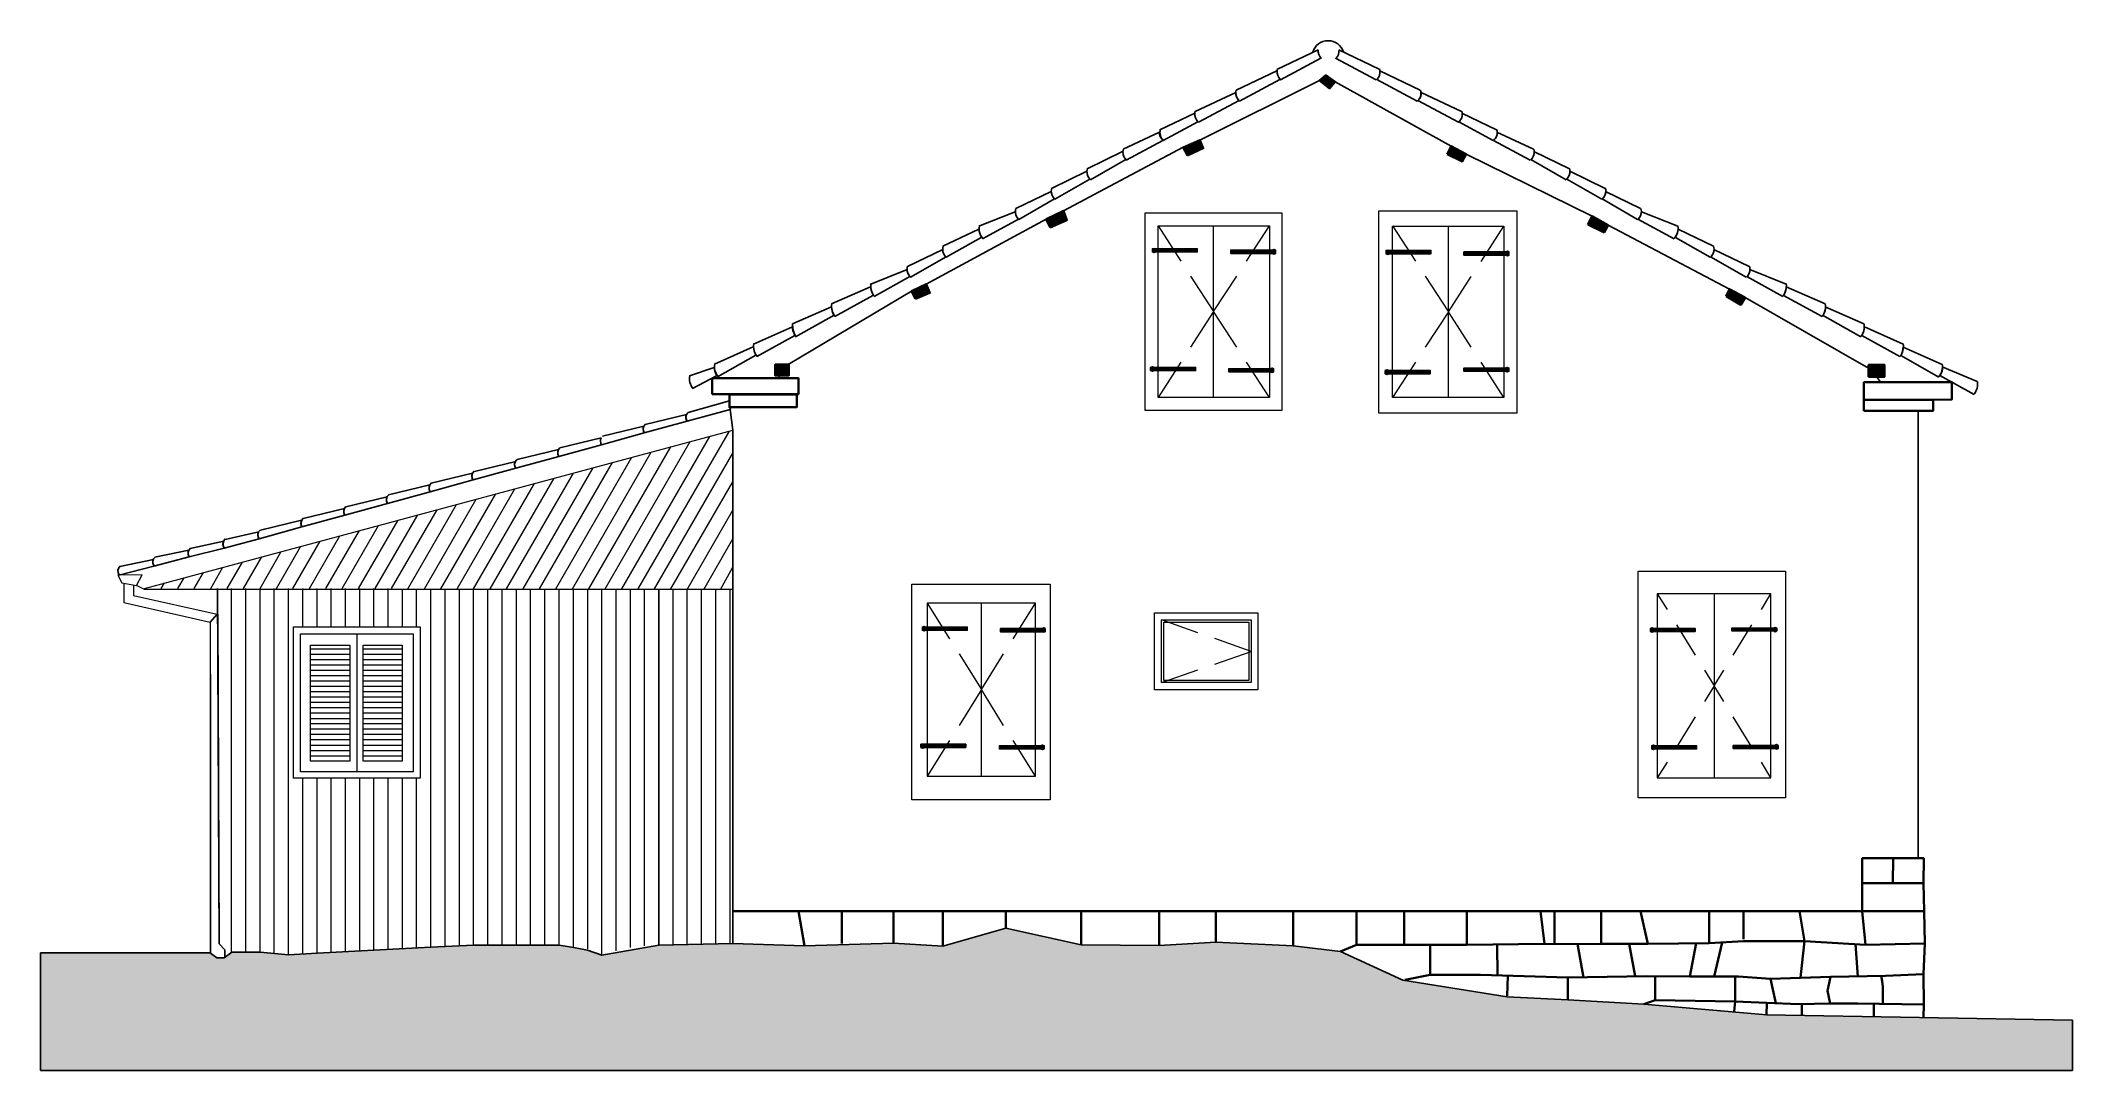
# Model space of a CAD drawing. Header units: millimetres. Extents: x 614825 to 630755, y -821893 to -813822.
import ezdxf

# ---------------------------------------------------------------- set-up
doc = ezdxf.new("R2010")
doc.units = ezdxf.units.MM
for name, color, linetype, lineweight in [('A-ALV-___-___-EXI', 250, 'Continuous', 25), ('A-BAS-___-___-EXI', 250, 'Continuous', 25), ('A-COB-___-___-EXI', 250, 'Continuous', 25), ('A-JAN-___-___-EXI', 250, 'Continuous', 25), ('A-TUB-___-___-EXI', 250, 'Continuous', 25)]:
    doc.layers.add(name, color=color, linetype=linetype, lineweight=lineweight)

msp = doc.modelspace()

# ---------------------------------------------------------------- hatches: boundary and pattern name
at = {"layer": 'A-BAS-___-___-EXI', "true_color": 0xcb9898}
msp.add_hatch(color=253, dxfattribs=at).paths.add_polyline_path([(630755, -821893), (630755, -821500), (628356, -821457), (627396, -821373), (626323, -821316), (625505, -821187), (625017, -820960), (624645, -820918), (624039, -820887), (623595, -820915), (622984, -820909), (622392, -820778), (621898, -820920), (621512, -820895), (620814, -820918), (620253, -820898), (619672, -820912), (619225, -820991), (619113, -820950), (618890, -820911), (618220, -820911), (616768, -820987), (616545, -820967), (616325, -820967), (616264, -821010), (616207, -821010), (616154, -820973), (614825, -820973), (614825, -821893)])

# ---------------------------------------------------------------- linework, layer by layer
at = {"layer": 'A-ALV-___-___-EXI', "color": 38, "lineweight": 25}
msp.add_line((629546, -816724), (629546, -820231), dxfattribs=at)
at = {"layer": 'A-ALV-___-___-EXI', "color": 18, "lineweight": 9}
for p, q in [((619510, -818120), (620225, -816883)), ((618994, -818120), (619613, -817048)), ((619122, -818120), (619767, -817006)), ((619250, -818120), (619918, -816964)), ((619382, -818120), (620071, -816925)), ((619639, -818120), (620253, -817056)), ((618477, -818120), (619002, -817212)), ((618608, -818120), (619156, -817171)), ((618737, -818120), (619309, -817129)), ((618865, -818120), (619460, -817087)), ((617963, -818120), (618393, -817374)), ((618092, -818120), (618544, -817335)), ((618349, -818120), (618851, -817252)), ((619767, -818120), (620253, -817279)), ((617575, -818117), (617933, -817500)), ((617704, -818120), (618086, -817458)), ((617835, -818120), (618240, -817416)), ((617061, -818117), (617324, -817662)), ((617190, -818117), (617475, -817623)), ((617318, -818117), (617628, -817581)), ((617447, -818117), (617782, -817539)), ((616673, -818117), (616866, -817785)), ((616802, -818117), (617017, -817746)), ((616933, -818117), (617170, -817704)), ((620024, -818123), (620253, -817726)), ((616028, -818117), (616101, -817991)), ((616159, -818117), (616254, -817950)), ((616288, -818117), (616408, -817911)), ((616416, -818117), (616559, -817869)), ((620155, -818123), (620253, -817950)), ((615771, -818117), (615796, -818072)), ((615900, -818117), (615950, -818033))]:
    msp.add_line(p, q, dxfattribs=at)
at = {"layer": 'A-ALV-___-___-EXI', "color": 253, "lineweight": 9}
for p, q in [((616321, -820960), (616321, -818117)), ((616433, -820962), (616433, -818117)), ((616656, -820974), (616656, -818117)), ((616768, -820987), (616768, -818117)), ((616880, -818416), (616880, -818117)), ((616992, -818416), (616992, -818117)), ((617103, -818416), (617103, -818117)), ((617215, -818416), (617215, -818117)), ((617327, -818416), (617327, -818117)), ((617438, -818416), (617438, -818117)), ((617550, -818416), (617550, -818117)), ((617662, -818416), (617662, -818120)), ((617773, -818416), (617773, -818120)), ((617885, -820926), (617885, -818120)), ((617997, -820921), (617997, -818120)), ((618108, -820917), (618108, -818120)), ((618332, -820911), (618332, -818120)), ((618443, -820911), (618443, -818120)), ((618555, -820909), (618555, -818120)), ((618667, -820909), (618667, -818120)), ((618779, -820911), (618779, -818120)), ((618890, -820911), (618890, -818120)), ((619002, -820929), (619002, -818120)), ((619114, -820940), (619114, -818120)), ((619225, -820988), (619225, -818120)), ((619337, -820957), (619337, -818120)), ((619449, -820929), (619449, -818120)), ((619560, -820918), (619560, -818120)), ((619784, -820907), (619784, -818120)), ((620007, -820898), (620007, -818123)), ((620119, -820895), (620119, -818123)), ((620231, -820898), (620231, -818123)), ((616880, -820981), (616880, -819603)), ((616992, -820974), (616992, -819603)), ((617103, -820962), (617103, -819603)), ((617215, -820960), (617215, -819603)), ((617327, -820954), (617327, -819603)), ((617438, -820949), (617438, -819603)), ((617550, -820943), (617550, -819603)), ((617662, -820937), (617662, -819603)), ((617773, -820932), (617773, -819603))]:
    msp.add_line(p, q, dxfattribs=at)
at = {"layer": 'A-ALV-___-___-EXI', "color": 28, "lineweight": 35}
for p, q in [((629347, -820426), (629350, -820231)), ((629587, -820426), (629107, -820426)), ((620767, -820644), (620814, -820918)), ((621107, -820898), (621107, -820644)), ((621512, -820895), (621512, -820644)), ((621898, -820920), (621898, -820644)), ((622392, -820778), (622392, -820644)), ((622984, -820909), (622984, -820644)), ((623595, -820915), (623595, -820644)), ((624039, -820887), (624039, -820644)), ((624645, -820918), (624645, -820644)), ((625516, -820909), (625516, -820644)), ((626008, -820909), (626008, -820644)), ((626616, -820901), (626586, -820644)), ((626695, -820904), (626695, -820644)), ((627060, -820895), (627060, -820644)), ((627370, -820644), (627426, -820901)), ((627907, -820895), (627907, -820644)), ((628177, -820865), (628177, -820644)), ((625720, -821144), (625720, -820909)), ((626248, -821150), (626245, -820907)), ((626876, -820901), (626921, -821164)), ((627326, -821155), (627281, -820901)), ((627806, -820895), (627756, -821158)), ((628010, -820890), (627946, -821158)), ((629074, -821158), (629054, -820904)), ((626323, -821309), (626329, -821152)), ((626798, -821341), (626798, -821166)), ((627485, -821342), (627485, -821155)), ((628431, -821367), (628387, -821175)), ((628356, -821457), (628359, -821365)), ((628633, -821457), (628633, -821373)), ((629199, -821465), (629199, -821373))]:
    msp.add_line(p, q, dxfattribs=at)
at = {"layer": 'A-ALV-___-___-EXI', "color": 38, "lineweight": 25, "flags": 128}
for points in [[(620686, -816361), (621652, -815786), (621769, -815730), (622710, -815222), (622844, -815157), (623782, -814658), (623914, -814602), (624852, -814135), (624902, -814093), (624975, -814144), (625885, -814649), (626002, -814711), (626991, -815199), (627116, -815269), (628068, -815769), (628189, -815836), (629157, -816389)], [(615439, -818011), (615713, -817941), (615989, -817869), (616263, -817799), (616539, -817726), (616874, -817634), (617209, -817542), (617544, -817450), (617879, -817358), (618217, -817265), (618552, -817173), (618887, -817081), (619223, -816989), (619558, -816897), (619893, -816805), (620231, -816713), (620253, -816875), (620253, -820898)]]:
    msp.add_lwpolyline(points, dxfattribs=at)
at = {"layer": 'A-ALV-___-___-EXI', "color": 28, "lineweight": 35, "flags": 128}
for points in [[(620091, -816593), (620767, -816593), (620767, -816467), (620091, -816467)], [(629121, -816637), (629811, -816634), (629811, -816498), (629121, -816500)], [(620225, -816595), (620753, -816595), (620753, -816696), (620225, -816696)], [(629121, -816724), (629663, -816724), (629663, -816637), (629121, -816637)]]:
    msp.add_lwpolyline(points, close=True, dxfattribs=at)
at = {"layer": 'A-ALV-___-___-EXI', "color": 248, "lineweight": 15, "flags": 128}
msp.add_lwpolyline([(615640, -818117), (620253, -816875), (620253, -818123), (615640, -818123), (615576, -818092)], dxfattribs=at)
at = {"layer": 'A-ALV-___-___-EXI', "color": 18, "lineweight": 9}
for points in [[(618220, -820911), (618220, -818120), (618698, -817293)], [(619895, -820901), (619895, -818123), (620253, -817503)], [(616545, -820965), (616545, -818117), (616712, -817827)]]:
    msp.add_lwpolyline(points, dxfattribs=at)
at = {"layer": 'A-ALV-___-___-EXI'}
msp.add_lwpolyline([(619672, -818120), (619672, -820912), (619225, -820991), (619113, -820950)], dxfattribs=at)
at = {"layer": 'A-ALV-___-___-EXI', "color": 28, "lineweight": 35, "flags": 128}
for points in [[(629587, -821479), (629590, -821376), (629587, -821138), (629599, -820898), (629593, -820644), (629587, -820426), (629590, -820231), (629107, -820231), (629107, -820644), (620253, -820644)], [(625017, -820960), (625142, -820909), (625142, -820644)], [(629132, -820909), (628655, -820881), (628616, -820644)], [(629593, -820644), (629107, -820644), (629132, -820909), (629599, -820898)], [(628624, -821166), (628655, -820881), (628177, -820881), (627907, -820895), (627426, -820901), (627060, -820901), (626695, -820904), (626616, -820901), (626008, -820909), (625516, -820909), (625142, -820909)], [(629587, -821138), (629289, -821152), (628859, -821161), (628387, -821175), (628138, -821158), (627756, -821158), (627415, -821155), (626798, -821166), (626114, -821144), (625720, -821144), (625525, -821183)], [(628110, -821158), (628110, -821353), (628102, -821432)], [(628856, -821370), (628836, -821270), (628859, -821161)], [(629255, -821152), (629264, -821194), (629269, -821239), (629269, -821373)], [(629590, -821376), (629071, -821370), (628856, -821370), (628607, -821373), (628110, -821353), (627485, -821342), (627396, -821373)]]:
    msp.add_lwpolyline(points, dxfattribs=at)
at = {"layer": 'A-BAS-___-___-EXI'}
msp.add_lwpolyline([(619113, -820950), (619002, -820930), (618890, -820911), (618779, -820911), (618555, -820911), (618220, -820911), (617885, -820928), (617438, -820952), (616992, -820975), (616768, -820987), (616545, -820967), (616325, -820967), (616264, -821010), (616207, -821010), (616154, -820973), (614825, -820973), (614825, -821893), (630755, -821893), (630755, -821500), (628356, -821457), (627396, -821373), (626798, -821341), (626323, -821316), (625505, -821187), (625017, -820960), (624645, -820918), (624039, -820887), (623595, -820915), (622984, -820909), (622392, -820778), (621898, -820920), (621512, -820895), (620814, -820918), (620253, -820898), (619672, -820912)], dxfattribs=at)
at = {"layer": 'A-COB-___-___-EXI', "color": 38, "lineweight": 25}
for p, q in [((624841, -813895), (624522, -814046)), ((624545, -814130), (624863, -813959)), ((625296, -814130), (624977, -813959)), ((625003, -813895), (625321, -814046)), ((624517, -814060), (624198, -814211)), ((624224, -814297), (624542, -814127)), ((625617, -814297), (625301, -814127)), ((625324, -814060), (625642, -814211)), ((624196, -814228), (623877, -814378)), ((623902, -814462), (624221, -814292)), ((625941, -814462), (625622, -814292)), ((625648, -814228), (625966, -814378)), ((623874, -814392), (623601, -814521)), ((623626, -814604), (623897, -814459)), ((626214, -814604), (625944, -814459)), ((625969, -814392), (626240, -814521)), ((623598, -814540), (623313, -814674)), ((623336, -814758), (623623, -814604)), ((626505, -814758), (626217, -814604)), ((626242, -814540), (626530, -814674)), ((623308, -814691), (623031, -814828)), ((623056, -814912), (623333, -814755)), ((626787, -814912), (626510, -814755)), ((626533, -814691), (626812, -814828)), ((623028, -814845), (622752, -814981)), ((622777, -815065), (623051, -814909)), ((627066, -815065), (626790, -814909)), ((626815, -814845), (627091, -814981)), ((622749, -815004), (622470, -815138)), ((622495, -815224), (622774, -815062)), ((627345, -815224), (627069, -815062)), ((627094, -815004), (627370, -815138)), ((622180, -815300), (621900, -815434)), ((622467, -815163), (622182, -815277)), ((622210, -815375), (622492, -815222)), ((627633, -815375), (627348, -815222)), ((627376, -815163), (627661, -815277)), ((627664, -815300), (627940, -815434)), ((621898, -815459), (621621, -815593)), ((621925, -815520), (622199, -815364)), ((627915, -815520), (627644, -815364)), ((627943, -815459), (628222, -815593)), ((621618, -815615), (621334, -815730)), ((621646, -815677), (621925, -815518)), ((628197, -815677), (627918, -815518)), ((628225, -815615), (628510, -815730)), ((621331, -815752), (621026, -815886)), ((621359, -815827), (621641, -815671)), ((628485, -815827), (628203, -815671)), ((628510, -815752), (628817, -815886)), ((621026, -815908), (620719, -816042)), ((621051, -815984), (621350, -815819)), ((628792, -815984), (628490, -815819)), ((628817, -815908), (629121, -816042)), ((620719, -816065), (620415, -816202)), ((620744, -816143), (621046, -815975)), ((629096, -816143), (628797, -815975)), ((629124, -816065), (629428, -816202)), ((620412, -816221), (620108, -816358)), ((620440, -816299), (620739, -816132)), ((629403, -816299), (629104, -816132)), ((629428, -816224), (629733, -816361)), ((620105, -816383), (619912, -816450)), ((620133, -816456), (620432, -816288)), ((629708, -816459), (629409, -816291)), ((629735, -816380), (630009, -816495)), ((619937, -816548), (620124, -816450)), ((620616, -816447), (620616, -816467)), ((629222, -816456), (629250, -816500)), ((629984, -816595), (629716, -816447)), ((620225, -816646), (619901, -816738)), ((619555, -816844), (619231, -816922)), ((619890, -816752), (619566, -816830)), ((618885, -817028), (618561, -817106)), ((619220, -816936), (618896, -817014)), ((618212, -817212), (617888, -817291)), ((618550, -817120), (618226, -817198)), ((617877, -817305), (617553, -817383)), ((617207, -817489), (616883, -817567)), ((617542, -817397), (617218, -817475)), ((616536, -817673), (616271, -817732)), ((616871, -817581), (616548, -817659)), ((615986, -817816), (615721, -817871)), ((616260, -817746), (615997, -817802)), ((615710, -817888), (615447, -817944))]:
    msp.add_line(p, q, dxfattribs=at)
at = {"layer": 'A-COB-___-___-EXI', "color": 24, "lineweight": 9}
for p, q in [((624855, -814135), (624963, -814135)), ((624860, -814127), (624952, -814127)), ((624866, -814144), (624972, -814144)), ((624871, -814119), (624938, -814119)), ((624874, -814152), (624966, -814152)), ((624882, -814110), (624927, -814110)), ((624885, -814160), (624958, -814160)), ((624894, -814102), (624916, -814102)), ((624896, -814169), (624952, -814169)), ((624908, -814177), (624944, -814177)), ((624919, -814186), (624936, -814186)), ((623785, -814663), (623939, -814663)), ((623793, -814655), (623936, -814655)), ((623813, -814646), (623933, -814646)), ((623830, -814638), (623930, -814638)), ((623849, -814630), (623925, -814630)), ((623869, -814621), (623922, -814621)), ((623886, -814613), (623919, -814613)), ((623905, -814604), (623914, -814604)), ((625877, -814663), (625913, -814663)), ((625882, -814655), (625899, -814655)), ((623791, -814671), (623928, -814671)), ((623793, -814680), (623908, -814680)), ((623799, -814688), (623888, -814688)), ((623805, -814697), (623872, -814697)), ((623807, -814705), (623852, -814705)), ((623813, -814713), (623833, -814713)), ((625857, -814705), (625994, -814705)), ((625860, -814697), (625977, -814697)), ((625863, -814713), (625999, -814713)), ((625865, -814688), (625963, -814688)), ((625868, -814680), (625946, -814680)), ((625874, -814671), (625930, -814671)), ((625879, -814722), (625994, -814722)), ((625893, -814730), (625991, -814730)), ((625910, -814738), (625985, -814738)), ((625927, -814747), (625983, -814747)), ((625944, -814755), (625977, -814755)), ((625960, -814764), (625974, -814764)), ((622713, -815224), (622869, -815224)), ((622716, -815216), (622866, -815216)), ((622716, -815233), (622866, -815233)), ((622718, -815241), (622847, -815241)), ((622724, -815249), (622825, -815249)), ((622727, -815258), (622805, -815258)), ((622732, -815266), (622785, -815266)), ((622735, -815208), (622864, -815208)), ((622735, -815275), (622766, -815275)), ((622741, -815283), (622746, -815283)), ((622752, -815199), (622861, -815199)), ((622769, -815191), (622858, -815191)), ((622788, -815182), (622853, -815182)), ((622805, -815174), (622850, -815174)), ((622825, -815166), (622847, -815166)), ((622841, -815157), (622844, -815157)), ((626960, -815258), (627097, -815258)), ((626963, -815249), (627083, -815249)), ((626968, -815241), (627066, -815241)), ((626968, -815266), (627114, -815266)), ((626971, -815233), (627052, -815233)), ((626977, -815224), (627035, -815224)), ((626982, -815216), (627021, -815216)), ((626985, -815208), (627005, -815208)), ((626985, -815275), (627111, -815275)), ((627002, -815283), (627105, -815283)), ((627019, -815291), (627102, -815291)), ((627033, -815300), (627097, -815300)), ((627049, -815308), (627091, -815308)), ((627066, -815316), (627088, -815316)), ((621663, -815777), (621789, -815777)), ((621683, -815769), (621786, -815769)), ((621699, -815760), (621783, -815760)), ((621719, -815752), (621777, -815752)), ((621736, -815744), (621775, -815744)), ((621755, -815735), (621772, -815735)), ((628063, -815777), (628088, -815777)), ((628066, -815769), (628071, -815769)), ((621652, -815786), (621794, -815786)), ((621657, -815794), (621797, -815794)), ((621660, -815802), (621789, -815802)), ((621666, -815811), (621769, -815811)), ((621669, -815819), (621747, -815819)), ((621674, -815827), (621727, -815827)), ((621680, -815836), (621708, -815836)), ((621683, -815844), (621688, -815844)), ((628043, -815819), (628161, -815819)), ((628046, -815811), (628147, -815811)), ((628046, -815827), (628177, -815827)), ((628049, -815802), (628133, -815802)), ((628055, -815794), (628116, -815794)), ((628057, -815786), (628102, -815786)), ((628060, -815836), (628189, -815836)), ((628077, -815844), (628183, -815844)), ((628091, -815853), (628177, -815853)), ((628105, -815861), (628175, -815861)), ((628119, -815869), (628169, -815869)), ((628133, -815878), (628163, -815878)), ((628147, -815886), (628158, -815886)), ((620585, -816366), (620691, -816366)), ((620585, -816375), (620691, -816375)), ((620585, -816383), (620691, -816383)), ((620585, -816392), (620691, -816392)), ((620585, -816400), (620691, -816400)), ((620585, -816408), (620691, -816408)), ((620585, -816417), (620691, -816417)), ((629157, -816366), (629283, -816366)), ((629157, -816375), (629283, -816375)), ((629157, -816383), (629283, -816383)), ((629157, -816392), (629283, -816392)), ((629157, -816400), (629283, -816400)), ((629157, -816408), (629283, -816408)), ((629157, -816417), (629283, -816417)), ((620585, -816425), (620691, -816425)), ((620585, -816433), (620691, -816433)), ((620585, -816442), (620691, -816442)), ((629157, -816425), (629283, -816425)), ((629157, -816433), (629283, -816433)), ((629157, -816442), (629283, -816442)), ((629157, -816450), (629283, -816450))]:
    msp.add_line(p, q, dxfattribs=at)
at = {"layer": 'A-COB-___-___-EXI', "color": 18, "lineweight": 9}
msp.add_line((615643, -818117), (615643, -818114), dxfattribs=at)
at = {"layer": 'A-COB-___-___-EXI', "color": 28, "lineweight": 35, "flags": 128}
for points in [[(624852, -814135), (624930, -814197), (624975, -814144), (624902, -814093)], [(623816, -814722), (623782, -814660), (623914, -814602), (623941, -814666)], [(625854, -814711), (625885, -814649), (626002, -814711), (625971, -814769)], [(622741, -815286), (622710, -815222), (622844, -815157), (622872, -815230)], [(626957, -815263), (626991, -815199), (627116, -815269), (627083, -815325)], [(621685, -815847), (621652, -815786), (621769, -815730), (621797, -815800)], [(628041, -815825), (628068, -815769), (628189, -815836), (628155, -815892)], [(620691, -816361), (620585, -816361), (620585, -816447), (620691, -816447)], [(629157, -816456), (629157, -816364), (629283, -816364), (629283, -816456)]]:
    msp.add_lwpolyline(points, close=True, dxfattribs=at)
at = {"layer": 'A-COB-___-___-EXI', "color": 38, "lineweight": 25}
for points in [[(625041, -813911), (625024, -813858), (624975, -813822), (624919, -813823), (624864, -813823), (624815, -813859), (624799, -813912)], [(619890, -816751), (619881, -816768), (619882, -816789), (619894, -816805), (619878, -816783), (619882, -816754), (619902, -816736)], [(619555, -816843), (619546, -816860), (619547, -816881), (619559, -816897), (619543, -816876), (619547, -816846), (619567, -816828)], [(618885, -817027), (618876, -817045), (618877, -817066), (618888, -817082), (618873, -817060), (618877, -817030), (618897, -817013)], [(618212, -817212), (618203, -817229), (618204, -817250), (618215, -817266), (618200, -817244), (618204, -817214), (618224, -817197)], [(618547, -817120), (618538, -817137), (618539, -817158), (618551, -817174), (618535, -817152), (618539, -817122), (618559, -817105)], [(617889, -817289), (617869, -817307), (617865, -817336), (617880, -817358), (617869, -817342), (617868, -817321), (617877, -817304)], [(617207, -817488), (617198, -817505), (617199, -817526), (617210, -817542), (617195, -817521), (617199, -817491), (617219, -817473)], [(617542, -817396), (617533, -817413), (617534, -817434), (617545, -817450), (617530, -817428), (617534, -817399), (617554, -817381)], [(616534, -817672), (616525, -817690), (616526, -817711), (616537, -817727), (616522, -817705), (616526, -817675), (616546, -817658)], [(616884, -817566), (616864, -817583), (616860, -817613), (616875, -817634), (616864, -817618), (616863, -817598), (616872, -817580)], [(615987, -817815), (615978, -817832), (615979, -817853), (615990, -817869), (615975, -817847), (615979, -817817), (615999, -817800)], [(616260, -817742), (616251, -817759), (616252, -817780), (616264, -817796), (616249, -817775), (616252, -817745), (616272, -817728)], [(615710, -817885), (615701, -817902), (615702, -817923), (615714, -817939), (615698, -817917), (615702, -817887), (615722, -817870)]]:
    msp.add_open_spline(points, degree=3, knots=[0, 0, 0, 0, 1, 1, 1, 2, 2, 2, 2], dxfattribs=at)
for points in [[(624841, -813894), (624839, -813919), (624847, -813943), (624865, -813961)], [(624981, -813961), (624999, -813943), (625007, -813919), (625005, -813894)], [(624523, -814043), (624514, -814074), (624523, -814108), (624548, -814129)], [(624520, -814059), (624517, -814084), (624526, -814108), (624544, -814126)], [(625298, -814129), (625323, -814108), (625332, -814074), (625323, -814043)], [(625302, -814126), (625320, -814108), (625329, -814084), (625326, -814059)], [(624199, -814211), (624190, -814242), (624200, -814276), (624224, -814297)], [(624196, -814224), (624193, -814248), (624202, -814273), (624220, -814290)], [(625619, -814297), (625644, -814276), (625653, -814242), (625644, -814211)], [(625626, -814290), (625644, -814273), (625652, -814248), (625650, -814224)], [(623878, -814376), (623869, -814407), (623878, -814440), (623903, -814462)], [(623875, -814391), (623872, -814416), (623881, -814440), (623899, -814458)], [(625943, -814462), (625968, -814440), (625977, -814407), (625968, -814376)], [(625947, -814458), (625965, -814440), (625974, -814416), (625971, -814391)], [(623604, -814518), (623595, -814549), (623605, -814583), (623629, -814604)], [(623598, -814539), (623596, -814563), (623606, -814587), (623624, -814603)], [(626216, -814604), (626241, -814583), (626251, -814549), (626242, -814518)], [(626219, -814603), (626237, -814587), (626247, -814563), (626245, -814539)], [(623032, -814825), (623023, -814856), (623032, -814890), (623057, -814911)], [(623314, -814672), (623305, -814703), (623314, -814736), (623339, -814758)], [(623311, -814691), (623309, -814714), (623318, -814737), (623334, -814753)], [(626507, -814758), (626532, -814736), (626541, -814703), (626532, -814672)], [(626512, -814753), (626528, -814737), (626537, -814714), (626535, -814691)], [(626786, -814911), (626811, -814890), (626821, -814856), (626811, -814825)], [(622753, -814979), (622743, -815010), (622753, -815043), (622778, -815065)], [(623029, -814844), (623027, -814868), (623036, -814890), (623052, -814907)], [(626791, -814907), (626807, -814890), (626816, -814868), (626815, -814844)], [(627068, -815065), (627093, -815043), (627103, -815010), (627093, -814979)], [(622471, -815138), (622461, -815169), (622471, -815203), (622496, -815224)], [(622749, -815002), (622749, -815025), (622759, -815047), (622775, -815063)], [(627071, -815063), (627087, -815047), (627097, -815025), (627097, -815002)], [(627347, -815224), (627372, -815203), (627382, -815169), (627372, -815138)], [(622185, -815275), (622177, -815310), (622187, -815346), (622213, -815372)], [(622182, -815298), (622182, -815321), (622190, -815343), (622203, -815361)], [(622467, -815162), (622467, -815184), (622477, -815206), (622493, -815222)], [(627350, -815222), (627366, -815206), (627376, -815184), (627376, -815162)], [(627633, -815372), (627658, -815346), (627669, -815310), (627661, -815275)], [(627643, -815361), (627656, -815343), (627664, -815321), (627664, -815298)], [(621901, -815434), (621892, -815465), (621901, -815499), (621926, -815520)], [(621898, -815458), (621898, -815480), (621907, -815502), (621924, -815518)], [(627917, -815520), (627942, -815499), (627951, -815465), (627942, -815434)], [(627920, -815518), (627936, -815502), (627946, -815480), (627946, -815458)], [(621622, -815590), (621612, -815621), (621622, -815655), (621647, -815676)], [(621618, -815614), (621618, -815635), (621626, -815655), (621641, -815670)], [(628199, -815676), (628224, -815655), (628233, -815621), (628224, -815590)], [(628205, -815670), (628220, -815655), (628228, -815635), (628228, -815614)], [(621335, -815727), (621329, -815762), (621338, -815797), (621360, -815825)], [(621334, -815749), (621334, -815772), (621340, -815795), (621353, -815815)], [(628485, -815825), (628508, -815797), (628517, -815762), (628511, -815727)], [(628493, -815815), (628505, -815795), (628512, -815772), (628512, -815749)], [(621028, -815886), (621022, -815921), (621031, -815957), (621053, -815984)], [(621026, -815908), (621027, -815931), (621033, -815955), (621046, -815974)], [(628793, -815984), (628815, -815957), (628824, -815921), (628818, -815886)], [(628800, -815974), (628813, -815955), (628819, -815931), (628820, -815908)], [(620721, -816042), (620715, -816077), (620724, -816113), (620746, -816141)], [(620722, -816064), (620722, -816088), (620729, -816111), (620742, -816131)], [(629097, -816141), (629119, -816113), (629128, -816077), (629122, -816042)], [(629104, -816131), (629117, -816111), (629124, -816088), (629124, -816064)], [(620417, -816199), (620411, -816233), (620420, -816269), (620442, -816297)], [(620415, -816221), (620415, -816244), (620422, -816267), (620435, -816287)], [(629404, -816297), (629426, -816269), (629435, -816233), (629429, -816199)], [(629409, -816290), (629421, -816270), (629428, -816247), (629428, -816223)], [(620110, -816355), (620104, -816390), (620113, -816426), (620135, -816453)], [(620108, -816382), (620108, -816406), (620115, -816429), (620127, -816449)], [(629708, -816456), (629731, -816428), (629740, -816393), (629734, -816358)], [(629718, -816446), (629731, -816426), (629738, -816403), (629738, -816380)], [(619914, -816450), (619908, -816485), (619917, -816521), (619939, -816548)], [(629985, -816593), (630007, -816565), (630016, -816529), (630010, -816495)], [(620228, -816646), (620223, -816668), (620224, -816691), (620233, -816712)], [(619220, -816935), (619211, -816953), (619212, -816973), (619223, -816989)], [(615449, -817940), (615429, -817957), (615425, -817987), (615440, -818009)]]:
    msp.add_open_spline(points, degree=3, dxfattribs=at)
at = {"layer": 'A-JAN-___-___-EXI', "color": 18, "lineweight": 9}
for p, q in [((623587, -815275), (623766, -815551)), ((624022, -816618), (624022, -815275)), ((624279, -815551), (624461, -815275)), ((625424, -815275), (625606, -815551)), ((625863, -816618), (625863, -815277)), ((626119, -815554), (626298, -815277)), ((623766, -816341), (623587, -816618)), ((624461, -816618), (624279, -816341)), ((625606, -816341), (625424, -816618)), ((626298, -816618), (626119, -816341)), ((627499, -818159), (627577, -818282)), ((627946, -818159), (627946, -819600)), ((628317, -818282), (628392, -818159)), ((621775, -818232), (621951, -818511)), ((622202, -819586), (622202, -818232)), ((622450, -818511), (622626, -818232)), ((617304, -818472), (617304, -819552)), ((623897, -818463), (623612, -818363)), ((627650, -818402), (627798, -818639)), ((628096, -818639), (628242, -818402)), ((623612, -818854), (623897, -818754)), ((627798, -819122), (627650, -819360)), ((628242, -819360), (628096, -819122)), ((621951, -819307), (621775, -819586)), ((622626, -819586), (622450, -819307)), ((627577, -819477), (627499, -819600)), ((628392, -819600), (628317, -819477))]:
    msp.add_line(p, q, dxfattribs=at)
at = {"layer": 'A-JAN-___-___-EXI', "color": 253, "lineweight": 9}
for p, q in [((623542, -815459), (623551, -815451)), ((623542, -815462), (623556, -815451)), ((623542, -815467), (623559, -815451)), ((623542, -815470), (623562, -815451)), ((623542, -815456), (623542, -815453)), ((623542, -815476), (623565, -815453)), ((623542, -815478), (623567, -815453)), ((623545, -815481), (623570, -815453)), ((623548, -815481), (623573, -815453)), ((623551, -815481), (623578, -815453)), ((623556, -815484), (623587, -815453)), ((623562, -815481), (623590, -815453)), ((623570, -815464), (623581, -815453)), ((623570, -815478), (623595, -815453)), ((623573, -815478), (623598, -815453)), ((623578, -815478), (623601, -815453)), ((623581, -815478), (623606, -815453)), ((623584, -815478), (623609, -815453)), ((623590, -815478), (623615, -815453)), ((623592, -815478), (623618, -815453)), ((623598, -815478), (623620, -815453)), ((623601, -815478), (623626, -815453)), ((623604, -815478), (623629, -815453)), ((623609, -815478), (623634, -815453)), ((623612, -815478), (623637, -815453)), ((623618, -815478), (623643, -815453)), ((623620, -815478), (623646, -815453)), ((623626, -815478), (623648, -815453)), ((623629, -815478), (623654, -815453)), ((623637, -815478), (623662, -815453)), ((623640, -815478), (623665, -815453)), ((623646, -815464), (623657, -815453)), ((623646, -815478), (623668, -815453)), ((623648, -815478), (623673, -815453)), ((623651, -815478), (623676, -815453)), ((623657, -815478), (623682, -815453)), ((623659, -815478), (623685, -815453)), ((623665, -815478), (623687, -815453)), ((623668, -815478), (623693, -815453)), ((623671, -815478), (623696, -815453)), ((623676, -815478), (623701, -815453)), ((623679, -815478), (623704, -815453)), ((623685, -815478), (623710, -815453)), ((623687, -815478), (623713, -815453)), ((623693, -815478), (623715, -815453)), ((623696, -815478), (623721, -815453)), ((623699, -815478), (623724, -815453)), ((623704, -815478), (623729, -815453)), ((623707, -815478), (623732, -815453)), ((623713, -815478), (623735, -815453)), ((623715, -815478), (623740, -815453)), ((623724, -815478), (623749, -815453)), ((623726, -815478), (623752, -815453)), ((623732, -815467), (623743, -815453)), ((623732, -815478), (623757, -815453)), ((623735, -815478), (623760, -815453)), ((623740, -815478), (623763, -815453)), ((623743, -815478), (623768, -815453)), ((623746, -815478), (623771, -815453)), ((623752, -815478), (623777, -815453)), ((623754, -815478), (623780, -815453)), ((623760, -815478), (623782, -815453)), ((623763, -815478), (623788, -815453)), ((623766, -815478), (623791, -815453)), ((623771, -815478), (623796, -815453)), ((623774, -815478), (623799, -815453)), ((623780, -815478), (623802, -815453)), ((623782, -815478), (623807, -815453)), ((623788, -815478), (623810, -815453)), ((623791, -815478), (623816, -815453)), ((623793, -815478), (623819, -815453)), ((623799, -815478), (623824, -815453)), ((623807, -815478), (623830, -815453)), ((623810, -815478), (623835, -815453)), ((623813, -815478), (623838, -815453)), ((623816, -815464), (623827, -815453)), ((623819, -815478), (623844, -815453)), ((623821, -815478), (623847, -815453)), ((623827, -815478), (623849, -815453)), ((623830, -815478), (623855, -815453)), ((623833, -815478), (623858, -815453)), ((623838, -815478), (623863, -815453)), ((623841, -815478), (623866, -815453)), ((623847, -815478), (623872, -815453)), ((623849, -815478), (623874, -815453)), ((623855, -815478), (623877, -815453)), ((623861, -815478), (623886, -815453)), ((623866, -815478), (623891, -815453)), ((623869, -815478), (623894, -815453)), ((623874, -815478), (623894, -815459)), ((623877, -815478), (623894, -815462)), ((624156, -815470), (624162, -815464)), ((624156, -815478), (624168, -815464)), ((624156, -815481), (624173, -815464)), ((624156, -815487), (624176, -815464)), ((624156, -815490), (624182, -815464)), ((624159, -815490), (624184, -815464)), ((624168, -815490), (624193, -815464)), ((624173, -815490), (624196, -815464)), ((624176, -815490), (624201, -815464)), ((624179, -815490), (624204, -815464)), ((624184, -815490), (624210, -815464)), ((624187, -815490), (624212, -815464)), ((624193, -815490), (624215, -815464)), ((624196, -815490), (624221, -815464)), ((624198, -815490), (624224, -815464)), ((624204, -815490), (624229, -815464)), ((624207, -815490), (624232, -815464)), ((624212, -815490), (624237, -815464)), ((624215, -815490), (624240, -815464)), ((624221, -815490), (624243, -815464)), ((624226, -815490), (624251, -815464)), ((624232, -815490), (624257, -815464)), ((624235, -815490), (624260, -815464)), ((624237, -815476), (624249, -815464)), ((624240, -815490), (624263, -815464)), ((624243, -815490), (624268, -815464)), ((624246, -815490), (624271, -815464)), ((624251, -815490), (624277, -815464)), ((624254, -815490), (624279, -815464)), ((624260, -815490), (624282, -815464)), ((624263, -815490), (624288, -815464)), ((624268, -815490), (624291, -815464)), ((624271, -815490), (624296, -815464)), ((624274, -815490), (624299, -815464)), ((624279, -815490), (624304, -815464)), ((624282, -815490), (624307, -815464)), ((624288, -815490), (624310, -815464)), ((624291, -815490), (624316, -815464)), ((624293, -815490), (624318, -815464)), ((624299, -815490), (624324, -815464)), ((624302, -815490), (624327, -815464)), ((624310, -815490), (624335, -815464)), ((624313, -815490), (624338, -815464)), ((624318, -815476), (624330, -815464)), ((624318, -815490), (624344, -815464)), ((624321, -815490), (624346, -815464)), ((624327, -815490), (624352, -815464)), ((624330, -815490), (624355, -815464)), ((624335, -815490), (624358, -815464)), ((624338, -815490), (624363, -815464)), ((624341, -815490), (624366, -815464)), ((624346, -815490), (624371, -815464)), ((624349, -815490), (624374, -815464)), ((624355, -815490), (624377, -815464)), ((624358, -815490), (624383, -815464)), ((624360, -815490), (624385, -815464)), ((624366, -815490), (624391, -815464)), ((624369, -815490), (624394, -815464)), ((624374, -815490), (624399, -815464)), ((624377, -815490), (624402, -815464)), ((624383, -815490), (624405, -815464)), ((624385, -815490), (624411, -815464)), ((624397, -815490), (624422, -815464)), ((624402, -815490), (624425, -815464)), ((624405, -815476), (624419, -815464)), ((624405, -815490), (624430, -815464)), ((624408, -815490), (624433, -815464)), ((624413, -815490), (624439, -815464)), ((624416, -815490), (624441, -815464)), ((624422, -815490), (624444, -815464)), ((624425, -815490), (624450, -815464)), ((624427, -815490), (624452, -815464)), ((624433, -815490), (624458, -815464)), ((624436, -815490), (624461, -815464)), ((624441, -815490), (624466, -815464)), ((624444, -815490), (624469, -815464)), ((624450, -815490), (624472, -815464)), ((624452, -815490), (624478, -815464)), ((624455, -815490), (624480, -815464)), ((624461, -815490), (624489, -815462)), ((624472, -815490), (624500, -815462)), ((624475, -815490), (624503, -815462)), ((624480, -815490), (624506, -815464)), ((624483, -815490), (624508, -815464)), ((625374, -815476), (625385, -815464)), ((625374, -815481), (625388, -815464)), ((625374, -815484), (625393, -815464)), ((623553, -815484), (623570, -815467)), ((623632, -815478), (623646, -815467)), ((623718, -815478), (623729, -815467)), ((623802, -815478), (623813, -815467)), ((623880, -815478), (623894, -815467)), ((623886, -815478), (623894, -815470)), ((623888, -815478), (623894, -815476)), ((624224, -815490), (624235, -815478)), ((624307, -815490), (624318, -815478)), ((624394, -815490), (624405, -815478)), ((624486, -815490), (624508, -815470)), ((624489, -815492), (624508, -815473)), ((624492, -815492), (624508, -815478)), ((624494, -815492), (624508, -815481)), ((624503, -815490), (624508, -815484)), ((625374, -815473), (625380, -815467)), ((625374, -815487), (625396, -815467)), ((625374, -815492), (625399, -815467)), ((625374, -815495), (625402, -815467)), ((625380, -815495), (625405, -815467)), ((625382, -815495), (625407, -815467)), ((625385, -815498), (625413, -815467)), ((625388, -815498), (625402, -815481)), ((625393, -815495), (625421, -815467)), ((625399, -815492), (625424, -815467)), ((625405, -815481), (625416, -815467)), ((625405, -815492), (625427, -815467)), ((625407, -815492), (625433, -815467)), ((625410, -815492), (625435, -815467)), ((625416, -815492), (625441, -815467)), ((625419, -815492), (625444, -815467)), ((625424, -815492), (625449, -815467)), ((625427, -815492), (625452, -815467)), ((625433, -815492), (625455, -815467)), ((625435, -815492), (625460, -815467)), ((625438, -815492), (625463, -815467)), ((625444, -815492), (625469, -815467)), ((625447, -815492), (625472, -815467)), ((625452, -815492), (625474, -815467)), ((625455, -815492), (625480, -815467)), ((625458, -815492), (625483, -815467)), ((625463, -815492), (625474, -815481)), ((625466, -815492), (625477, -815481)), ((625472, -815492), (625497, -815467)), ((625474, -815492), (625500, -815467)), ((625477, -815478), (625488, -815467)), ((625480, -815481), (625491, -815467)), ((625480, -815492), (625502, -815467)), ((625483, -815492), (625508, -815467)), ((625486, -815492), (625511, -815467)), ((625491, -815492), (625516, -815467)), ((625494, -815492), (625519, -815467)), ((625500, -815492), (625522, -815467)), ((625502, -815492), (625527, -815467)), ((625505, -815492), (625530, -815467)), ((625511, -815492), (625536, -815467)), ((625514, -815492), (625539, -815467)), ((625519, -815492), (625541, -815467)), ((625522, -815492), (625547, -815467)), ((625525, -815492), (625550, -815467)), ((625530, -815492), (625555, -815467)), ((625533, -815492), (625558, -815467)), ((625539, -815492), (625564, -815467)), ((625541, -815492), (625567, -815467)), ((625547, -815492), (625569, -815467)), ((625550, -815492), (625561, -815481)), ((625553, -815492), (625578, -815467)), ((625558, -815492), (625583, -815467)), ((625561, -815492), (625586, -815467)), ((625564, -815478), (625575, -815467)), ((625567, -815492), (625589, -815467)), ((625569, -815492), (625595, -815467)), ((625572, -815492), (625597, -815467)), ((625578, -815492), (625603, -815467)), ((625581, -815492), (625606, -815467)), ((625586, -815492), (625611, -815467)), ((625589, -815492), (625614, -815467)), ((625595, -815492), (625617, -815467)), ((625597, -815492), (625622, -815467)), ((625600, -815492), (625625, -815467)), ((625606, -815492), (625631, -815467)), ((625608, -815492), (625634, -815467)), ((625614, -815492), (625636, -815467)), ((625617, -815492), (625642, -815467)), ((625620, -815492), (625645, -815467)), ((625625, -815492), (625650, -815467)), ((625628, -815492), (625653, -815467)), ((625634, -815492), (625645, -815481)), ((625636, -815492), (625662, -815467)), ((625642, -815492), (625664, -815467)), ((625645, -815492), (625670, -815467)), ((625648, -815478), (625656, -815467)), ((625648, -815492), (625673, -815467)), ((625653, -815492), (625678, -815467)), ((625656, -815492), (625681, -815467)), ((625662, -815492), (625684, -815467)), ((625664, -815492), (625689, -815467)), ((625667, -815492), (625692, -815467)), ((625673, -815492), (625698, -815467)), ((625675, -815492), (625701, -815467)), ((625681, -815492), (625703, -815467)), ((625684, -815492), (625709, -815467)), ((625687, -815492), (625712, -815467)), ((625692, -815492), (625717, -815467)), ((625695, -815492), (625720, -815467)), ((625701, -815492), (625726, -815467)), ((625703, -815492), (625726, -815473)), ((625709, -815492), (625726, -815476)), ((625712, -815492), (625726, -815478)), ((625720, -815492), (625726, -815487)), ((625723, -815492), (625726, -815492)), ((625985, -815478), (625988, -815478)), ((625985, -815484), (625991, -815478)), ((625985, -815490), (625999, -815478)), ((625985, -815495), (626002, -815478)), ((625985, -815498), (626008, -815478)), ((625985, -815504), (626011, -815478)), ((625991, -815504), (626016, -815478)), ((625994, -815504), (626019, -815478)), ((625999, -815504), (626022, -815478)), ((626002, -815504), (626027, -815478)), ((626005, -815504), (626030, -815478)), ((626011, -815504), (626036, -815478)), ((626013, -815504), (626038, -815478)), ((626019, -815504), (626044, -815478)), ((626022, -815504), (626047, -815478)), ((626027, -815504), (626050, -815478)), ((626030, -815504), (626055, -815478)), ((626033, -815504), (626058, -815478)), ((626038, -815504), (626064, -815478)), ((626041, -815504), (626066, -815478)), ((626047, -815504), (626069, -815478)), ((626050, -815504), (626075, -815478)), ((626052, -815504), (626064, -815492)), ((626058, -815504), (626083, -815478)), ((626061, -815504), (626086, -815478)), ((626066, -815490), (626078, -815478)), ((626066, -815504), (626092, -815478)), ((626069, -815504), (626094, -815478)), ((626075, -815504), (626097, -815478)), ((626078, -815504), (626103, -815478)), ((626080, -815504), (626106, -815478)), ((626086, -815504), (626111, -815478)), ((626089, -815504), (626114, -815478)), ((626094, -815504), (626117, -815478)), ((626097, -815504), (626122, -815478)), ((626100, -815504), (626125, -815478)), ((626106, -815504), (626131, -815478)), ((626108, -815504), (626133, -815478)), ((626114, -815504), (626139, -815478)), ((626117, -815504), (626142, -815478)), ((626122, -815504), (626145, -815478)), ((626125, -815504), (626150, -815478)), ((626128, -815504), (626153, -815478)), ((626133, -815504), (626159, -815478)), ((626136, -815504), (626147, -815492)), ((626142, -815504), (626164, -815478)), ((626145, -815504), (626170, -815478)), ((626147, -815504), (626173, -815478)), ((626150, -815490), (626161, -815478)), ((626153, -815504), (626178, -815478)), ((626156, -815504), (626181, -815478)), ((626161, -815504), (626184, -815478)), ((626164, -815504), (626189, -815478)), ((626167, -815504), (626192, -815478)), ((626173, -815504), (626198, -815478)), ((626175, -815504), (626200, -815478)), ((626181, -815504), (626206, -815478)), ((626184, -815504), (626209, -815478)), ((626189, -815504), (626212, -815478)), ((626192, -815504), (626217, -815478)), ((626195, -815504), (626220, -815478)), ((626200, -815504), (626226, -815478)), ((626203, -815504), (626228, -815478)), ((626209, -815504), (626231, -815478)), ((626212, -815504), (626237, -815478)), ((626214, -815504), (626240, -815478)), ((626220, -815504), (626245, -815478)), ((626223, -815504), (626234, -815492)), ((626228, -815504), (626253, -815478)), ((626231, -815504), (626256, -815478)), ((626237, -815490), (626248, -815478)), ((626237, -815504), (626259, -815478)), ((626240, -815504), (626265, -815478)), ((626242, -815504), (626267, -815478)), ((626248, -815504), (626273, -815478)), ((626251, -815504), (626276, -815478)), ((626256, -815504), (626279, -815478)), ((626259, -815504), (626284, -815478)), ((626262, -815504), (626287, -815478)), ((626267, -815504), (626293, -815478)), ((626270, -815504), (626295, -815478)), ((626276, -815504), (626298, -815478)), ((626279, -815504), (626304, -815478)), ((626284, -815504), (626307, -815478)), ((626287, -815504), (626312, -815478)), ((626290, -815504), (626318, -815476)), ((626295, -815504), (626323, -815473)), ((626298, -815504), (626309, -815492)), ((626304, -815504), (626332, -815476)), ((626307, -815504), (626334, -815476)), ((626312, -815490), (626329, -815473)), ((626318, -815504), (626337, -815481)), ((626321, -815506), (626337, -815487)), ((626323, -815506), (626337, -815490)), ((626326, -815509), (626337, -815495)), ((626332, -815506), (626337, -815498)), ((623528, -816389), (623537, -816380)), ((623528, -816394), (623542, -816380)), ((623528, -816397), (623545, -816380)), ((623528, -816403), (623548, -816380)), ((623528, -816386), (623531, -816383)), ((623528, -816405), (623551, -816383)), ((623528, -816408), (623553, -816383)), ((623531, -816411), (623556, -816383)), ((623534, -816411), (623562, -816383)), ((623537, -816411), (623565, -816383)), ((623539, -816414), (623556, -816397)), ((623545, -816414), (623573, -816383)), ((623551, -816411), (623576, -816383)), ((623556, -816408), (623581, -816383)), ((623559, -816394), (623570, -816383)), ((623559, -816408), (623584, -816383)), ((623565, -816408), (623590, -816383)), ((623567, -816408), (623592, -816383)), ((623573, -816408), (623595, -816383)), ((623576, -816408), (623601, -816383)), ((623581, -816408), (623604, -816383)), ((623584, -816408), (623609, -816383)), ((623587, -816408), (623612, -816383)), ((623592, -816408), (623618, -816383)), ((623595, -816408), (623620, -816383)), ((623601, -816408), (623623, -816383)), ((623604, -816408), (623629, -816383)), ((623606, -816408), (623632, -816383)), ((623612, -816408), (623637, -816383)), ((623615, -816408), (623640, -816383)), ((623620, -816408), (623632, -816397)), ((623623, -816408), (623648, -816383)), ((623626, -816408), (623651, -816383)), ((623632, -816394), (623643, -816383)), ((623632, -816408), (623657, -816383)), ((623634, -816408), (623659, -816383)), ((623640, -816408), (623665, -816383)), ((623643, -816408), (623668, -816383)), ((623648, -816408), (623671, -816383)), ((623651, -816408), (623676, -816383)), ((623654, -816408), (623679, -816383)), ((623659, -816408), (623685, -816383)), ((623662, -816408), (623687, -816383)), ((623668, -816408), (623690, -816383)), ((623671, -816408), (623696, -816383)), ((623673, -816408), (623699, -816383)), ((623679, -816408), (623704, -816383)), ((623682, -816408), (623707, -816383)), ((623687, -816408), (623713, -816383)), ((623690, -816408), (623715, -816383)), ((623696, -816408), (623718, -816383)), ((623699, -816408), (623724, -816383)), ((623701, -816408), (623715, -816397)), ((623710, -816408), (623735, -816383)), ((623715, -816394), (623726, -816383)), ((623715, -816408), (623738, -816383)), ((623718, -816408), (623743, -816383)), ((623721, -816408), (623746, -816383)), ((623726, -816408), (623752, -816383)), ((623729, -816408), (623754, -816383)), ((623735, -816408), (623757, -816383)), ((623738, -816408), (623763, -816383)), ((623740, -816408), (623766, -816383)), ((623746, -816408), (623771, -816383)), ((623749, -816408), (623774, -816383)), ((623754, -816408), (623780, -816383)), ((623757, -816408), (623782, -816383)), ((623763, -816408), (623785, -816383)), ((623766, -816408), (623791, -816383)), ((623768, -816408), (623793, -816383)), ((623774, -816408), (623799, -816383)), ((623777, -816408), (623802, -816383)), ((623782, -816408), (623805, -816383)), ((623785, -816408), (623810, -816383)), ((623788, -816408), (623799, -816397)), ((623793, -816408), (623819, -816383)), ((623796, -816408), (623821, -816383)), ((623802, -816397), (623813, -816383)), ((623802, -816408), (623827, -816383)), ((623805, -816408), (623830, -816383)), ((623810, -816408), (623833, -816383)), ((623813, -816408), (623838, -816383)), ((623816, -816408), (623841, -816383)), ((623821, -816408), (623847, -816383)), ((623824, -816408), (623849, -816383)), ((623830, -816408), (623852, -816383)), ((623833, -816408), (623858, -816383)), ((623835, -816408), (623861, -816383)), ((623841, -816408), (623866, -816383)), ((623849, -816408), (623872, -816383)), ((623852, -816408), (623877, -816383)), ((623858, -816408), (623880, -816386)), ((623861, -816408), (623880, -816389)), ((623863, -816408), (623880, -816394)), ((623872, -816408), (623880, -816403)), ((623877, -816408), (623880, -816405)), ((624140, -816397), (624145, -816394)), ((624140, -816400), (624148, -816394)), ((624140, -816408), (624156, -816394)), ((624140, -816411), (624159, -816394)), ((624140, -816417), (624165, -816394)), ((624143, -816417), (624168, -816394)), ((624148, -816417), (624170, -816394)), ((624154, -816417), (624179, -816394)), ((624159, -816417), (624184, -816394)), ((624162, -816417), (624187, -816394)), ((624168, -816417), (624193, -816394)), ((624170, -816417), (624196, -816394)), ((624176, -816417), (624198, -816394)), ((624179, -816417), (624204, -816394)), ((624182, -816417), (624207, -816394)), ((624187, -816417), (624212, -816394)), ((624190, -816417), (624215, -816394)), ((624196, -816417), (624218, -816394)), ((624198, -816417), (624224, -816394)), ((624201, -816417), (624226, -816394)), ((624207, -816417), (624218, -816405)), ((624210, -816417), (624235, -816394)), ((624215, -816417), (624237, -816394)), ((624218, -816417), (624243, -816394)), ((624221, -816405), (624232, -816394)), ((624221, -816417), (624246, -816394)), ((624226, -816417), (624251, -816394)), ((624229, -816417), (624254, -816394)), ((624235, -816417), (624260, -816394)), ((624237, -816417), (624263, -816394)), ((624243, -816417), (624265, -816394)), ((624246, -816417), (624271, -816394)), ((624249, -816417), (624274, -816394)), ((624254, -816417), (624279, -816394)), ((624257, -816417), (624282, -816394)), ((624263, -816417), (624285, -816394)), ((624265, -816417), (624291, -816394)), ((624268, -816417), (624293, -816394)), ((624274, -816417), (624299, -816394)), ((624277, -816417), (624302, -816394)), ((624282, -816417), (624307, -816394)), ((624285, -816417), (624310, -816394)), ((624291, -816417), (624302, -816405)), ((624293, -816417), (624304, -816408)), ((624296, -816417), (624321, -816394)), ((624302, -816417), (624327, -816394)), ((624304, -816417), (624330, -816394)), ((624310, -816417), (624332, -816394)), ((624313, -816417), (624338, -816394)), ((624316, -816417), (624341, -816394)), ((624321, -816417), (624346, -816394)), ((624324, -816417), (624349, -816394)), ((624330, -816417), (624355, -816394)), ((624332, -816417), (624358, -816394)), ((624338, -816417), (624360, -816394)), ((624341, -816417), (624366, -816394)), ((624344, -816417), (624369, -816394)), ((624349, -816417), (624374, -816394)), ((624352, -816417), (624377, -816394)), ((624358, -816417), (624380, -816394)), ((624360, -816417), (624385, -816394)), ((624363, -816417), (624388, -816394)), ((624369, -816417), (624394, -816394)), ((624371, -816417), (624397, -816394)), ((624377, -816417), (624388, -816405)), ((624380, -816417), (624405, -816394)), ((624383, -816417), (624408, -816394)), ((624388, -816417), (624413, -816394)), ((624391, -816405), (624399, -816394)), ((624391, -816417), (624416, -816394)), ((624397, -816417), (624422, -816394)), ((624399, -816417), (624425, -816394)), ((624405, -816417), (624427, -816394)), ((624408, -816417), (624433, -816394)), ((624411, -816417), (624436, -816394)), ((624416, -816417), (624441, -816394)), ((624419, -816417), (624444, -816394)), ((624425, -816417), (624447, -816394)), ((624427, -816417), (624452, -816394)), ((624430, -816417), (624455, -816394)), ((624436, -816417), (624461, -816394)), ((624439, -816417), (624464, -816394)), ((624444, -816417), (624469, -816392)), ((624447, -816417), (624475, -816389)), ((624455, -816417), (624483, -816389)), ((624458, -816417), (624486, -816392)), ((624464, -816417), (624489, -816392)), ((624466, -816419), (624492, -816394)), ((624469, -816419), (624492, -816397)), ((624472, -816419), (624492, -816400)), ((624475, -816422), (624492, -816405)), ((624478, -816422), (624492, -816408)), ((624483, -816422), (624492, -816411)), ((624489, -816419), (624492, -816417)), ((625368, -816417), (625382, -816403)), ((625368, -816419), (625385, -816403)), ((625368, -816411), (625377, -816405)), ((625368, -816425), (625388, -816405)), ((625368, -816428), (625391, -816405)), ((625368, -816431), (625393, -816405)), ((625368, -816408), (625371, -816408)), ((625371, -816433), (625396, -816408)), ((625374, -816433), (625402, -816408)), ((625377, -816436), (625405, -816408)), ((625380, -816436), (625396, -816419)), ((625391, -816436), (625416, -816408)), ((625396, -816433), (625421, -816408)), ((625399, -816419), (625410, -816408)), ((625399, -816433), (625424, -816408)), ((625405, -816433), (625430, -816408)), ((625407, -816433), (625433, -816408)), ((625413, -816433), (625438, -816408)), ((625416, -816433), (625441, -816408)), ((625421, -816433), (625444, -816408)), ((625424, -816433), (625449, -816408)), ((625427, -816433), (625452, -816408)), ((625433, -816433), (625458, -816408)), ((625435, -816433), (625460, -816408)), ((625441, -816433), (625463, -816408)), ((625444, -816433), (625469, -816408)), ((625447, -816433), (625472, -816408)), ((625452, -816433), (625477, -816408)), ((625455, -816433), (625480, -816408)), ((625460, -816433), (625472, -816419)), ((625463, -816433), (625488, -816408)), ((625469, -816433), (625491, -816408)), ((625472, -816433), (625497, -816408)), ((625474, -816419), (625486, -816408)), ((625474, -816433), (625500, -816408)), ((625480, -816433), (625505, -816408)), ((625483, -816433), (625508, -816408)), ((625488, -816433), (625511, -816408)), ((625491, -816433), (625516, -816408)), ((625494, -816433), (625519, -816408)), ((625500, -816433), (625525, -816408)), ((625502, -816433), (625527, -816408)), ((625508, -816433), (625533, -816408)), ((625511, -816433), (625536, -816408)), ((625516, -816433), (625539, -816408)), ((625519, -816433), (625544, -816408)), ((625522, -816433), (625547, -816408)), ((625527, -816433), (625553, -816408)), ((625530, -816433), (625555, -816408)), ((625536, -816433), (625558, -816408)), ((625539, -816433), (625564, -816408)), ((625541, -816433), (625567, -816408)), ((625550, -816433), (625575, -816408)), ((625555, -816433), (625578, -816408)), ((625558, -816433), (625583, -816408)), ((625561, -816419), (625572, -816408)), ((625561, -816433), (625586, -816408)), ((625567, -816433), (625592, -816408)), ((625569, -816433), (625595, -816408)), ((625575, -816433), (625600, -816408)), ((625578, -816433), (625603, -816408)), ((625583, -816433), (625606, -816408)), ((625586, -816433), (625611, -816408)), ((625589, -816433), (625614, -816408)), ((625595, -816433), (625620, -816408)), ((625597, -816433), (625622, -816408)), ((625603, -816433), (625625, -816408)), ((625606, -816433), (625631, -816408)), ((625608, -816433), (625634, -816408)), ((625614, -816433), (625639, -816408)), ((625617, -816433), (625642, -816408)), ((625622, -816433), (625648, -816408)), ((625625, -816433), (625650, -816408)), ((625634, -816433), (625659, -816408)), ((625636, -816433), (625662, -816408)), ((625642, -816419), (625653, -816408)), ((625642, -816433), (625667, -816408)), ((625645, -816433), (625670, -816408)), ((625650, -816433), (625673, -816408)), ((625653, -816433), (625678, -816408)), ((625656, -816433), (625681, -816408)), ((625662, -816433), (625687, -816408)), ((625664, -816433), (625689, -816408)), ((625670, -816433), (625692, -816408)), ((625673, -816433), (625698, -816408)), ((625678, -816433), (625701, -816408)), ((625681, -816433), (625706, -816408)), ((625684, -816433), (625709, -816408)), ((625689, -816433), (625715, -816408)), ((625692, -816433), (625717, -816408)), ((625698, -816433), (625720, -816408)), ((625701, -816433), (625720, -816411)), ((625703, -816433), (625720, -816417)), ((625709, -816433), (625720, -816419)), ((625985, -816392), (625988, -816389)), ((625985, -816397), (625994, -816389)), ((625985, -816405), (625999, -816389)), ((625985, -816408), (626005, -816389)), ((625985, -816411), (626008, -816389)), ((625988, -816414), (626013, -816389)), ((625991, -816414), (626016, -816389)), ((625999, -816414), (626025, -816389)), ((626005, -816414), (626027, -816389)), ((626008, -816414), (626033, -816389)), ((626011, -816414), (626036, -816389)), ((626016, -816414), (626041, -816389)), ((626019, -816414), (626044, -816389)), ((626025, -816414), (626047, -816389)), ((626027, -816414), (626052, -816389)), ((626030, -816414), (626055, -816389)), ((626036, -816414), (626061, -816389)), ((626038, -816414), (626064, -816389)), ((626044, -816414), (626069, -816389)), ((626047, -816414), (626072, -816389)), ((626052, -816414), (626064, -816403)), ((626055, -816414), (626080, -816389)), ((626058, -816414), (626083, -816389)), ((626064, -816414), (626089, -816389)), ((626066, -816400), (626075, -816389)), ((626066, -816414), (626092, -816389)), ((626072, -816414), (626094, -816389)), ((626075, -816414), (626100, -816389)), ((626078, -816414), (626103, -816389)), ((626083, -816414), (626108, -816389)), ((626086, -816414), (626111, -816389)), ((626092, -816414), (626117, -816389)), ((626094, -816414), (626119, -816389)), ((626100, -816414), (626122, -816389)), ((626103, -816414), (626128, -816389)), ((626106, -816414), (626131, -816389)), ((626111, -816414), (626136, -816389)), ((626114, -816414), (626139, -816389)), ((626119, -816414), (626142, -816389)), ((626122, -816414), (626147, -816389)), ((626125, -816414), (626150, -816389)), ((626131, -816414), (626156, -816389)), ((626139, -816414), (626161, -816389)), ((626142, -816414), (626167, -816389)), ((626145, -816414), (626170, -816389)), ((626150, -816414), (626175, -816389)), ((626153, -816414), (626178, -816389)), ((626159, -816414), (626184, -816389)), ((626161, -816414), (626186, -816389)), ((626167, -816414), (626189, -816389)), ((626170, -816414), (626195, -816389)), ((626173, -816414), (626198, -816389)), ((626178, -816414), (626203, -816389)), ((626181, -816414), (626206, -816389)), ((626186, -816414), (626209, -816389)), ((626189, -816414), (626214, -816389)), ((626192, -816414), (626217, -816389)), ((626198, -816414), (626223, -816389)), ((626200, -816414), (626226, -816389)), ((626206, -816414), (626231, -816389)), ((626209, -816414), (626234, -816389)), ((626214, -816414), (626237, -816389)), ((626217, -816414), (626242, -816389)), ((626220, -816414), (626231, -816403)), ((626226, -816414), (626251, -816389)), ((626228, -816414), (626253, -816389)), ((626234, -816400), (626245, -816389)), ((626234, -816414), (626256, -816389)), ((626237, -816414), (626262, -816389)), ((626240, -816414), (626265, -816389)), ((626245, -816414), (626270, -816389)), ((626248, -816414), (626273, -816389)), ((626253, -816414), (626279, -816389)), ((626256, -816414), (626281, -816389)), ((626262, -816414), (626284, -816389)), ((626265, -816414), (626290, -816389)), ((626267, -816414), (626293, -816389)), ((626273, -816414), (626298, -816389)), ((626276, -816414), (626301, -816389)), ((626281, -816414), (626304, -816389)), ((626284, -816414), (626309, -816389)), ((626287, -816414), (626315, -816386)), ((626293, -816414), (626321, -816386)), ((626295, -816414), (626307, -816403)), ((626301, -816414), (626329, -816386)), ((626304, -816414), (626332, -816386)), ((626307, -816414), (626334, -816389)), ((626309, -816400), (626326, -816383)), ((626312, -816414), (626337, -816389)), ((626315, -816414), (626337, -816392)), ((626318, -816417), (626337, -816397)), ((626321, -816417), (626337, -816400)), ((626323, -816419), (626337, -816403)), ((626329, -816417), (626337, -816408)), ((626334, -816414), (626337, -816411)), ((625547, -816433), (625558, -816422)), ((625631, -816433), (625642, -816422)), ((625717, -816433), (625720, -816428)), ((625720, -816433), (625720, -816431)), ((621738, -818424), (621747, -818416)), ((621738, -818427), (621752, -818416)), ((621738, -818433), (621755, -818416)), ((621738, -818435), (621758, -818416)), ((621738, -818422), (621738, -818419)), ((621738, -818441), (621761, -818419)), ((621738, -818444), (621764, -818419)), ((621741, -818447), (621766, -818419)), ((621744, -818447), (621769, -818419)), ((621747, -818447), (621775, -818419)), ((621750, -818449), (621766, -818433)), ((621752, -818449), (621783, -818419)), ((621758, -818447), (621786, -818419)), ((621766, -818430), (621777, -818419)), ((621766, -818444), (621789, -818419)), ((621769, -818444), (621794, -818419)), ((621772, -818444), (621797, -818419)), ((621777, -818444), (621803, -818419)), ((621780, -818444), (621805, -818419)), ((621786, -818444), (621811, -818419)), ((621789, -818444), (621814, -818419)), ((621794, -818444), (621817, -818419)), ((621797, -818444), (621822, -818419)), ((621800, -818444), (621825, -818419)), ((621805, -818444), (621831, -818419)), ((621808, -818444), (621833, -818419)), ((621814, -818444), (621836, -818419)), ((621817, -818444), (621842, -818419)), ((621819, -818444), (621844, -818419)), ((621825, -818444), (621850, -818419)), ((621828, -818444), (621839, -818433)), ((621833, -818444), (621856, -818419)), ((621836, -818444), (621861, -818419)), ((621839, -818444), (621864, -818419)), ((621842, -818430), (621853, -818419)), ((621844, -818444), (621870, -818419)), ((621847, -818444), (621872, -818419)), ((621853, -818444), (621878, -818419)), ((621856, -818444), (621881, -818419)), ((621861, -818444), (621884, -818419)), ((621864, -818444), (621889, -818419)), ((621867, -818444), (621892, -818419)), ((621872, -818444), (621898, -818419)), ((621875, -818444), (621900, -818419)), ((621881, -818444), (621903, -818419)), ((621884, -818444), (621909, -818419)), ((621886, -818444), (621912, -818419)), ((621892, -818444), (621917, -818419)), ((621895, -818444), (621920, -818419)), ((621900, -818444), (621925, -818419)), ((621903, -818444), (621928, -818419)), ((621909, -818444), (621931, -818419)), ((621912, -818444), (621937, -818419)), ((621914, -818444), (621925, -818433)), ((621920, -818444), (621945, -818419)), ((621923, -818444), (621948, -818419)), ((621928, -818433), (621939, -818419)), ((621928, -818444), (621951, -818419)), ((621931, -818444), (621956, -818419)), ((621934, -818444), (621959, -818419)), ((621939, -818444), (621965, -818419)), ((621942, -818444), (621967, -818419)), ((621948, -818444), (621973, -818419)), ((621951, -818444), (621976, -818419)), ((621956, -818444), (621979, -818419)), ((621959, -818444), (621984, -818419)), ((621962, -818444), (621987, -818419)), ((621967, -818444), (621992, -818419)), ((621970, -818444), (621995, -818419)), ((621976, -818444), (621998, -818419)), ((621979, -818444), (622004, -818419)), ((621981, -818444), (622006, -818419)), ((621987, -818444), (622012, -818419)), ((621990, -818444), (622015, -818419)), ((621995, -818444), (622018, -818419)), ((621998, -818444), (622009, -818433)), ((622001, -818444), (622026, -818419)), ((622006, -818444), (622032, -818419)), ((622009, -818444), (622034, -818419)), ((622012, -818430), (622023, -818419)), ((622015, -818444), (622040, -818419)), ((622018, -818444), (622043, -818419)), ((622023, -818444), (622046, -818419)), ((622026, -818444), (622051, -818419)), ((622029, -818444), (622054, -818419)), ((622034, -818444), (622059, -818419)), ((622037, -818444), (622062, -818419)), ((622043, -818444), (622065, -818419)), ((622046, -818444), (622071, -818419)), ((622048, -818444), (622073, -818419)), ((622057, -818444), (622082, -818419)), ((622062, -818444), (622087, -818419)), ((622065, -818444), (622090, -818422)), ((622071, -818444), (622090, -818424)), ((622073, -818444), (622090, -818427)), ((622076, -818444), (622090, -818433)), ((622082, -818444), (622090, -818435)), ((622085, -818444), (622090, -818441)), ((622350, -818430), (622353, -818430)), ((622350, -818435), (622358, -818430)), ((622350, -818444), (622364, -818430)), ((622350, -818447), (622369, -818430)), ((622350, -818452), (622372, -818430)), ((622353, -818455), (622378, -818430)), ((622355, -818455), (622381, -818430)), ((622364, -818455), (622389, -818430)), ((622367, -818455), (622392, -818430)), ((622372, -818455), (622397, -818430)), ((622375, -818455), (622400, -818430)), ((622381, -818455), (622406, -818430)), ((622383, -818455), (622409, -818430)), ((622389, -818455), (622411, -818430)), ((622392, -818455), (622417, -818430)), ((622395, -818455), (622420, -818430)), ((622400, -818455), (622425, -818430)), ((622403, -818455), (622428, -818430)), ((622409, -818455), (622431, -818430)), ((622411, -818455), (622436, -818430)), ((622414, -818455), (622439, -818430)), ((622420, -818455), (622431, -818444)), ((622422, -818455), (622448, -818430)), ((622428, -818455), (622453, -818430)), ((622431, -818441), (622445, -818430)), ((622431, -818455), (622456, -818430)), ((622436, -818455), (622459, -818430)), ((622439, -818455), (622464, -818430)), ((622442, -818455), (622467, -818430)), ((622448, -818455), (622473, -818430)), ((622450, -818455), (622476, -818430)), ((622456, -818455), (622478, -818430)), ((622459, -818455), (622484, -818430)), ((622462, -818455), (622487, -818430)), ((622467, -818455), (622492, -818430)), ((622470, -818455), (622495, -818430)), ((622476, -818455), (622498, -818430)), ((622478, -818455), (622503, -818430)), ((622481, -818455), (622506, -818430)), ((622487, -818455), (622512, -818430)), ((622490, -818455), (622515, -818430)), ((622495, -818455), (622520, -818430)), ((622498, -818455), (622523, -818430)), ((622503, -818455), (622512, -818444)), ((622506, -818455), (622531, -818430)), ((622509, -818455), (622534, -818430)), ((622515, -818441), (622526, -818430)), ((622515, -818455), (622540, -818430)), ((622517, -818455), (622543, -818430)), ((622523, -818455), (622545, -818430)), ((622526, -818455), (622551, -818430)), ((622529, -818455), (622554, -818430)), ((622534, -818455), (622559, -818430)), ((622537, -818455), (622562, -818430)), ((622543, -818455), (622568, -818430)), ((622545, -818455), (622570, -818430)), ((622551, -818455), (622573, -818430)), ((622554, -818455), (622579, -818430)), ((622557, -818455), (622582, -818430)), ((622562, -818455), (622587, -818430)), ((622565, -818455), (622590, -818430)), ((622570, -818455), (622593, -818430)), ((622573, -818455), (622598, -818430)), ((622576, -818455), (622601, -818430)), ((622582, -818455), (622607, -818430)), ((622590, -818455), (622612, -818430)), ((622593, -818455), (622618, -818430)), ((622598, -818455), (622621, -818430)), ((622601, -818455), (622626, -818430)), ((622604, -818455), (622629, -818430)), ((622610, -818455), (622635, -818430)), ((622612, -818455), (622637, -818430)), ((622618, -818455), (622640, -818430)), ((622621, -818455), (622646, -818430)), ((622624, -818455), (622649, -818430)), ((622629, -818455), (622654, -818430)), ((622632, -818455), (622657, -818430)), ((622637, -818455), (622660, -818430)), ((622640, -818455), (622665, -818430)), ((622643, -818455), (622668, -818430)), ((622649, -818455), (622674, -818430)), ((622651, -818455), (622677, -818427)), ((622657, -818455), (622685, -818427)), ((622660, -818455), (622671, -818441)), ((622665, -818455), (622693, -818424)), ((622668, -818455), (622696, -818427)), ((622671, -818455), (622699, -818427)), ((622674, -818441), (622691, -818424)), ((622682, -818455), (622702, -818435)), ((622685, -818458), (622702, -818438)), ((622688, -818458), (622702, -818444)), ((622691, -818458), (622702, -818447)), ((622699, -818455), (622702, -818449)), ((627446, -818433), (627454, -818424)), ((627446, -818438), (627463, -818424)), ((627446, -818441), (627465, -818424)), ((627446, -818430), (627449, -818427)), ((627446, -818447), (627468, -818427)), ((627446, -818449), (627471, -818427)), ((627449, -818452), (627474, -818427)), ((627451, -818455), (627477, -818430)), ((627454, -818455), (627479, -818430)), ((627457, -818458), (627485, -818430)), ((627460, -818458), (627474, -818441)), ((627463, -818458), (627490, -818430)), ((627468, -818455), (627496, -818430)), ((627474, -818452), (627499, -818430)), ((627477, -818438), (627488, -818430)), ((627479, -818452), (627504, -818430)), ((627482, -818452), (627507, -818430)), ((627488, -818452), (627513, -818430)), ((627490, -818452), (627516, -818430)), ((627496, -818452), (627518, -818430)), ((627499, -818452), (627524, -818430)), ((627502, -818452), (627527, -818430)), ((627507, -818452), (627532, -818430)), ((627510, -818452), (627535, -818430)), ((627516, -818452), (627538, -818430)), ((627518, -818452), (627544, -818430)), ((627521, -818452), (627546, -818430)), ((627527, -818452), (627552, -818430)), ((627530, -818452), (627555, -818430)), ((627535, -818452), (627557, -818430)), ((627538, -818452), (627549, -818441)), ((627541, -818452), (627566, -818430)), ((627546, -818452), (627571, -818430)), ((627549, -818452), (627574, -818430)), ((627552, -818438), (627563, -818430)), ((627555, -818452), (627580, -818430)), ((627557, -818452), (627583, -818430)), ((627563, -818452), (627585, -818430)), ((627566, -818452), (627591, -818430)), ((627569, -818452), (627594, -818430)), ((627574, -818452), (627599, -818430)), ((627577, -818452), (627602, -818430)), ((627583, -818452), (627605, -818430)), ((627585, -818452), (627611, -818430)), ((627588, -818452), (627613, -818430)), ((627594, -818452), (627619, -818430)), ((627597, -818452), (627622, -818430)), ((627602, -818452), (627627, -818430)), ((627605, -818452), (627630, -818430)), ((627611, -818452), (627633, -818430)), ((627613, -818452), (627638, -818430)), ((627616, -818452), (627641, -818430)), ((627622, -818452), (627647, -818430)), ((627624, -818452), (627636, -818444)), ((627630, -818452), (627652, -818430)), ((627633, -818452), (627658, -818430)), ((627636, -818452), (627661, -818430)), ((627638, -818441), (627650, -818430)), ((627641, -818452), (627666, -818430)), ((627644, -818452), (627669, -818430)), ((627650, -818452), (627672, -818430)), ((627652, -818452), (627678, -818430)), ((627658, -818452), (627680, -818430)), ((627661, -818452), (627686, -818430)), ((627664, -818452), (627689, -818430)), ((627669, -818452), (627694, -818430)), ((627672, -818452), (627697, -818430)), ((627678, -818452), (627700, -818430)), ((627680, -818452), (627705, -818430)), ((627683, -818452), (627708, -818430)), ((627689, -818452), (627714, -818430)), ((627692, -818452), (627717, -818430)), ((627697, -818452), (627719, -818430)), ((627700, -818452), (627725, -818430)), ((627703, -818452), (627728, -818430)), ((627708, -818452), (627719, -818441)), ((627711, -818452), (627736, -818430)), ((627717, -818452), (627742, -818430)), ((627719, -818452), (627745, -818430)), ((627722, -818441), (627733, -818430)), ((627725, -818452), (627747, -818430)), ((627728, -818452), (627753, -818430)), ((627731, -818452), (627756, -818430)), ((627736, -818452), (627761, -818430)), ((627739, -818452), (627764, -818430)), ((627745, -818452), (627767, -818430)), ((627747, -818452), (627772, -818430)), ((627750, -818452), (627775, -818430)), ((627756, -818452), (627781, -818430)), ((627759, -818452), (627784, -818430)), ((627767, -818452), (627792, -818430)), ((627772, -818452), (627795, -818430)), ((627775, -818452), (627798, -818430)), ((627778, -818452), (627798, -818433)), ((627784, -818452), (627798, -818438)), ((627786, -818452), (627798, -818441)), ((627792, -818452), (627798, -818444)), ((627795, -818452), (627798, -818449)), ((628085, -818427), (628088, -818427)), ((628085, -818430), (628091, -818427)), ((628085, -818433), (628094, -818427)), ((628085, -818438), (628099, -818427)), ((628085, -818441), (628102, -818427)), ((628085, -818447), (628108, -818427)), ((628085, -818449), (628110, -818427)), ((628091, -818449), (628113, -818427)), ((628094, -818449), (628119, -818427)), ((628102, -818449), (628127, -818427)), ((628105, -818449), (628130, -818427)), ((628110, -818449), (628135, -818427)), ((628113, -818449), (628138, -818427)), ((628119, -818449), (628141, -818427)), ((628122, -818449), (628147, -818427)), ((628124, -818449), (628149, -818427)), ((628130, -818449), (628155, -818427)), ((628133, -818449), (628158, -818427)), ((628138, -818449), (628161, -818427)), ((628141, -818449), (628166, -818427)), ((628144, -818449), (628169, -818427)), ((628149, -818449), (628175, -818427)), ((628152, -818449), (628163, -818438)), ((628158, -818449), (628183, -818427)), ((628161, -818449), (628186, -818427)), ((628166, -818435), (628177, -818427)), ((628166, -818449), (628189, -818427)), ((628169, -818449), (628194, -818427)), ((628172, -818449), (628197, -818427)), ((628177, -818449), (628203, -818427)), ((628180, -818449), (628205, -818427)), ((628186, -818449), (628208, -818427)), ((628189, -818449), (628214, -818427)), ((628191, -818449), (628216, -818427)), ((628197, -818449), (628222, -818427)), ((628200, -818449), (628225, -818427)), ((628205, -818449), (628230, -818427)), ((628208, -818449), (628233, -818427)), ((628214, -818449), (628236, -818427)), ((628216, -818449), (628242, -818427)), ((628219, -818449), (628244, -818427)), ((628225, -818449), (628250, -818427)), ((628228, -818449), (628253, -818427)), ((628233, -818449), (628256, -818427)), ((628236, -818449), (628247, -818438)), ((628239, -818449), (628264, -818427)), ((628244, -818449), (628270, -818427)), ((628247, -818449), (628272, -818427)), ((628250, -818435), (628261, -818427)), ((628253, -818449), (628275, -818427)), ((628256, -818449), (628281, -818427)), ((628258, -818449), (628283, -818427)), ((628264, -818449), (628289, -818427)), ((628267, -818449), (628292, -818427)), ((628272, -818449), (628297, -818427)), ((628275, -818449), (628300, -818427)), ((628281, -818449), (628303, -818427)), ((628283, -818449), (628309, -818427)), ((628286, -818449), (628311, -818427)), ((628292, -818449), (628317, -818427)), ((628295, -818449), (628320, -818427)), ((628300, -818449), (628323, -818427)), ((628303, -818449), (628328, -818427)), ((628306, -818449), (628331, -818427)), ((628311, -818449), (628337, -818427)), ((628314, -818449), (628339, -818427)), ((628320, -818449), (628345, -818427)), ((628323, -818449), (628334, -818438)), ((628328, -818449), (628350, -818427)), ((628331, -818449), (628356, -818427)), ((628334, -818449), (628359, -818427)), ((628337, -818438), (628348, -818427)), ((628339, -818449), (628364, -818427)), ((628342, -818449), (628367, -818427)), ((628348, -818449), (628370, -818427)), ((628350, -818449), (628376, -818427)), ((628353, -818449), (628378, -818427)), ((628359, -818449), (628384, -818427)), ((628362, -818449), (628387, -818427)), ((628367, -818449), (628390, -818427)), ((628370, -818449), (628395, -818427)), ((628373, -818449), (628398, -818427)), ((628378, -818449), (628404, -818427)), ((628381, -818449), (628406, -818427)), ((628387, -818449), (628412, -818427)), ((628390, -818449), (628418, -818424)), ((628395, -818449), (628423, -818422)), ((628398, -818449), (628409, -818438)), ((628401, -818449), (628429, -818422)), ((628406, -818449), (628431, -818424)), ((628409, -818449), (628434, -818424)), ((628412, -818438), (628426, -818422)), ((628412, -818452), (628437, -818427)), ((628415, -818452), (628437, -818430)), ((628418, -818452), (628437, -818433)), ((628420, -818455), (628437, -818438)), ((628423, -818455), (628437, -818441)), ((628431, -818455), (628437, -818447)), ((628437, -818452), (628437, -818449)), ((616941, -818589), (617248, -818589)), ((616941, -818631), (617248, -818631)), ((617355, -818589), (617659, -818589)), ((617355, -818631), (617659, -818631)), ((616941, -818673), (617248, -818673)), ((616941, -818715), (617248, -818715)), ((616941, -818757), (617248, -818757)), ((616941, -818798), (617248, -818798)), ((617355, -818673), (617659, -818673)), ((617355, -818715), (617659, -818715)), ((617355, -818757), (617659, -818757)), ((617355, -818798), (617659, -818798)), ((616941, -818840), (617248, -818840)), ((616941, -818882), (617248, -818882)), ((616941, -818924), (617248, -818924)), ((616941, -818966), (617248, -818966)), ((617355, -818840), (617659, -818840)), ((617355, -818882), (617659, -818882)), ((617355, -818924), (617659, -818924)), ((617355, -818966), (617659, -818966)), ((616941, -819008), (617248, -819008)), ((616941, -819050), (617248, -819050)), ((616941, -819092), (617248, -819092)), ((617355, -819008), (617659, -819008)), ((617355, -819050), (617659, -819050)), ((617355, -819092), (617659, -819092)), ((616941, -819134), (617248, -819134)), ((616941, -819175), (617248, -819175)), ((616941, -819217), (617248, -819217)), ((616941, -819259), (617248, -819259)), ((617355, -819134), (617659, -819134)), ((617355, -819175), (617659, -819175)), ((617355, -819217), (617659, -819217)), ((617355, -819259), (617659, -819259)), ((616941, -819301), (617248, -819301)), ((616941, -819343), (617248, -819343)), ((616941, -819385), (617248, -819385)), ((616941, -819427), (617248, -819427)), ((617355, -819301), (617659, -819301)), ((617355, -819343), (617659, -819343)), ((617355, -819385), (617659, -819385)), ((617355, -819427), (617659, -819427)), ((621727, -819343), (621736, -819335)), ((621727, -819349), (621741, -819335)), ((621727, -819351), (621744, -819335)), ((621727, -819354), (621747, -819335)), ((621727, -819340), (621727, -819337)), ((621727, -819360), (621750, -819337)), ((621727, -819362), (621752, -819337)), ((621730, -819365), (621755, -819337)), ((621733, -819365), (621761, -819337)), ((621736, -819365), (621764, -819337)), ((621738, -819368), (621755, -819351)), ((621741, -819368), (621772, -819337)), ((621750, -819365), (621775, -819337)), ((621755, -819362), (621780, -819337)), ((621758, -819349), (621766, -819337)), ((621758, -819362), (621783, -819337)), ((621764, -819362), (621786, -819337)), ((621766, -819362), (621791, -819337)), ((621769, -819362), (621794, -819337)), ((621775, -819362), (621800, -819337)), ((621777, -819362), (621803, -819337)), ((621783, -819362), (621808, -819337)), ((621786, -819362), (621811, -819337)), ((621791, -819362), (621814, -819337)), ((621794, -819362), (621819, -819337)), ((621797, -819362), (621822, -819337)), ((621803, -819362), (621828, -819337)), ((621805, -819362), (621831, -819337)), ((621811, -819362), (621833, -819337)), ((621814, -819362), (621839, -819337)), ((621817, -819362), (621831, -819351)), ((621822, -819362), (621847, -819337)), ((621825, -819362), (621850, -819337)), ((621831, -819349), (621842, -819337)), ((621831, -819362), (621853, -819337)), ((621833, -819362), (621858, -819337)), ((621836, -819362), (621861, -819337)), ((621842, -819362), (621867, -819337)), ((621844, -819362), (621870, -819337)), ((621850, -819362), (621875, -819337)), ((621853, -819362), (621878, -819337)), ((621858, -819362), (621881, -819337)), ((621861, -819362), (621886, -819337)), ((621864, -819362), (621889, -819337)), ((621870, -819362), (621895, -819337)), ((621872, -819362), (621898, -819337)), ((621878, -819362), (621900, -819337)), ((621881, -819362), (621906, -819337)), ((621884, -819362), (621909, -819337)), ((621889, -819362), (621914, -819337)), ((621892, -819362), (621917, -819337)), ((621898, -819362), (621923, -819337)), ((621900, -819362), (621925, -819337)), ((621906, -819362), (621914, -819351)), ((621909, -819362), (621934, -819337)), ((621912, -819362), (621937, -819337)), ((621917, -819351), (621928, -819337)), ((621917, -819362), (621942, -819337)), ((621920, -819362), (621945, -819337)), ((621925, -819362), (621948, -819337)), ((621928, -819362), (621953, -819337)), ((621931, -819362), (621956, -819337)), ((621937, -819362), (621962, -819337)), ((621939, -819362), (621965, -819337)), ((621945, -819362), (621967, -819337)), ((621948, -819362), (621973, -819337)), ((621953, -819362), (621976, -819337)), ((621956, -819362), (621981, -819337)), ((621959, -819362), (621984, -819337)), ((621965, -819362), (621990, -819337)), ((621967, -819362), (621992, -819337)), ((621973, -819362), (621995, -819337)), ((621976, -819362), (622001, -819337)), ((621979, -819362), (622004, -819337)), ((621984, -819362), (622009, -819337)), ((621987, -819362), (621998, -819351)), ((621992, -819362), (622015, -819337)), ((621995, -819362), (622020, -819337)), ((621998, -819362), (622023, -819337)), ((622001, -819349), (622012, -819337)), ((622004, -819362), (622029, -819337)), ((622006, -819362), (622032, -819337)), ((622012, -819362), (622037, -819337)), ((622015, -819362), (622040, -819337)), ((622020, -819362), (622043, -819337)), ((622023, -819362), (622048, -819337)), ((622026, -819362), (622051, -819337)), ((622032, -819362), (622057, -819337)), ((622034, -819362), (622059, -819337)), ((622040, -819362), (622062, -819337)), ((622046, -819362), (622071, -819337)), ((622051, -819362), (622076, -819337)), ((622054, -819362), (622079, -819340)), ((622059, -819362), (622079, -819343)), ((622062, -819362), (622079, -819346)), ((622071, -819362), (622079, -819354)), ((622073, -819362), (622079, -819360)), ((622342, -819351), (622342, -819349)), ((622342, -819354), (622347, -819349)), ((622342, -819362), (622355, -819349)), ((622342, -819365), (622358, -819349)), ((622342, -819371), (622361, -819349)), ((622342, -819374), (622367, -819349)), ((622344, -819374), (622369, -819349)), ((622353, -819374), (622378, -819349)), ((622358, -819374), (622381, -819349)), ((622361, -819374), (622386, -819349)), ((622364, -819374), (622389, -819349)), ((622369, -819374), (622395, -819349)), ((622372, -819374), (622397, -819349)), ((622378, -819374), (622403, -819349)), ((622381, -819374), (622406, -819349)), ((622386, -819374), (622409, -819349)), ((622389, -819374), (622414, -819349)), ((622392, -819374), (622417, -819349)), ((622397, -819374), (622422, -819349)), ((622400, -819374), (622425, -819349)), ((622406, -819374), (622428, -819349)), ((622409, -819374), (622420, -819362)), ((622411, -819374), (622436, -819349)), ((622417, -819374), (622442, -819349)), ((622420, -819374), (622445, -819349)), ((622422, -819360), (622434, -819349)), ((622425, -819374), (622448, -819349)), ((622428, -819374), (622453, -819349)), ((622434, -819374), (622456, -819349)), ((622436, -819374), (622462, -819349)), ((622439, -819374), (622464, -819349)), ((622445, -819374), (622470, -819349)), ((622448, -819374), (622473, -819349)), ((622453, -819374), (622476, -819349)), ((622456, -819374), (622481, -819349)), ((622459, -819374), (622484, -819349)), ((622464, -819374), (622490, -819349)), ((622467, -819374), (622492, -819349)), ((622473, -819374), (622495, -819349)), ((622476, -819374), (622501, -819349)), ((622478, -819374), (622503, -819349)), ((622484, -819374), (622509, -819349)), ((622487, -819374), (622512, -819349)), ((622492, -819374), (622503, -819362)), ((622495, -819374), (622520, -819349)), ((622501, -819374), (622523, -819349)), ((622503, -819360), (622517, -819349)), ((622503, -819374), (622529, -819349)), ((622506, -819374), (622531, -819349)), ((622512, -819374), (622537, -819349)), ((622515, -819374), (622540, -819349)), ((622520, -819374), (622543, -819349)), ((622523, -819374), (622548, -819349)), ((622526, -819374), (622551, -819349)), ((622531, -819374), (622557, -819349)), ((622534, -819374), (622559, -819349)), ((622540, -819374), (622565, -819349)), ((622543, -819374), (622568, -819349)), ((622548, -819374), (622570, -819349)), ((622551, -819374), (622576, -819349)), ((622554, -819374), (622579, -819349)), ((622559, -819374), (622584, -819349)), ((622562, -819374), (622587, -819349)), ((622568, -819374), (622590, -819349)), ((622570, -819374), (622596, -819349)), ((622582, -819374), (622607, -819349)), ((622587, -819374), (622610, -819349)), ((622590, -819374), (622615, -819349)), ((622593, -819374), (622618, -819349)), ((622598, -819374), (622624, -819349)), ((622601, -819374), (622626, -819349)), ((622607, -819374), (622632, -819349)), ((622610, -819374), (622635, -819349)), ((622615, -819374), (622637, -819349)), ((622618, -819374), (622643, -819349)), ((622621, -819374), (622646, -819349)), ((622626, -819374), (622651, -819349)), ((622629, -819374), (622654, -819349)), ((622635, -819374), (622657, -819349)), ((622637, -819374), (622663, -819349)), ((622640, -819374), (622668, -819349)), ((622646, -819374), (622674, -819346)), ((622654, -819374), (622682, -819343)), ((622657, -819374), (622685, -819346)), ((622663, -819374), (622688, -819346)), ((622665, -819374), (622691, -819349)), ((622668, -819374), (622693, -819349)), ((622671, -819374), (622693, -819354)), ((622674, -819376), (622693, -819357)), ((622677, -819376), (622693, -819362)), ((622679, -819376), (622693, -819365)), ((622688, -819374), (622693, -819371)), ((627457, -819354), (627468, -819343)), ((627457, -819360), (627474, -819343)), ((627457, -819351), (627463, -819346)), ((627457, -819362), (627477, -819346)), ((627457, -819368), (627479, -819346)), ((627457, -819371), (627482, -819349)), ((627460, -819374), (627485, -819349)), ((627463, -819374), (627488, -819349)), ((627465, -819376), (627493, -819349)), ((627468, -819376), (627496, -819349)), ((627471, -819379), (627485, -819362)), ((627477, -819376), (627504, -819349)), ((627482, -819374), (627507, -819349)), ((627488, -819360), (627499, -819349)), ((627488, -819374), (627513, -819349)), ((627490, -819374), (627516, -819349)), ((627496, -819374), (627518, -819349)), ((627499, -819374), (627524, -819349)), ((627502, -819374), (627527, -819349)), ((627507, -819374), (627532, -819349)), ((627510, -819374), (627535, -819349)), ((627516, -819374), (627541, -819349)), ((627518, -819374), (627544, -819349)), ((627524, -819374), (627546, -819349)), ((627527, -819374), (627552, -819349)), ((627530, -819374), (627555, -819349)), ((627535, -819374), (627560, -819349)), ((627538, -819374), (627563, -819349)), ((627544, -819374), (627566, -819349)), ((627546, -819374), (627571, -819349)), ((627549, -819374), (627560, -819362)), ((627555, -819374), (627580, -819349)), ((627557, -819374), (627583, -819349)), ((627563, -819360), (627574, -819349)), ((627563, -819374), (627585, -819349)), ((627566, -819374), (627591, -819349)), ((627571, -819374), (627594, -819349)), ((627574, -819374), (627599, -819349)), ((627577, -819374), (627602, -819349)), ((627583, -819374), (627608, -819349)), ((627585, -819374), (627611, -819349)), ((627591, -819374), (627613, -819349)), ((627594, -819374), (627619, -819349)), ((627597, -819374), (627622, -819349)), ((627602, -819374), (627627, -819349)), ((627605, -819374), (627630, -819349)), ((627611, -819374), (627633, -819349)), ((627613, -819374), (627638, -819349)), ((627616, -819374), (627641, -819349)), ((627622, -819374), (627647, -819349)), ((627624, -819374), (627650, -819349)), ((627630, -819374), (627655, -819349)), ((627633, -819374), (627644, -819362)), ((627638, -819374), (627661, -819349)), ((627641, -819374), (627666, -819349)), ((627644, -819374), (627669, -819349)), ((627647, -819360), (627658, -819349)), ((627650, -819374), (627675, -819349)), ((627652, -819374), (627678, -819349)), ((627658, -819374), (627680, -819349)), ((627661, -819374), (627686, -819349)), ((627664, -819374), (627689, -819349)), ((627669, -819374), (627694, -819349)), ((627672, -819374), (627697, -819349)), ((627678, -819374), (627703, -819349)), ((627680, -819374), (627705, -819349)), ((627686, -819374), (627708, -819349)), ((627689, -819374), (627714, -819349)), ((627692, -819374), (627717, -819349)), ((627697, -819374), (627722, -819349)), ((627700, -819374), (627725, -819349)), ((627705, -819374), (627728, -819349)), ((627708, -819374), (627733, -819349)), ((627711, -819374), (627736, -819349)), ((627717, -819374), (627728, -819360)), ((627725, -819374), (627747, -819349)), ((627728, -819374), (627753, -819349)), ((627731, -819360), (627742, -819349)), ((627731, -819374), (627756, -819349)), ((627736, -819374), (627761, -819349)), ((627739, -819374), (627764, -819349)), ((627745, -819374), (627770, -819349)), ((627747, -819374), (627772, -819349)), ((627753, -819374), (627775, -819349)), ((627756, -819374), (627781, -819349)), ((627759, -819374), (627784, -819349)), ((627764, -819374), (627789, -819349)), ((627767, -819374), (627792, -819349)), ((627772, -819374), (627795, -819349)), ((627775, -819374), (627800, -819349)), ((627778, -819374), (627803, -819349)), ((627784, -819374), (627809, -819349)), ((627786, -819374), (627809, -819351)), ((627792, -819374), (627809, -819354)), ((627795, -819374), (627809, -819360)), ((627800, -819374), (627809, -819362)), ((627803, -819374), (627809, -819365)), ((627806, -819374), (627809, -819371)), ((628096, -819349), (628099, -819346)), ((628096, -819351), (628102, -819346)), ((628096, -819360), (628110, -819346)), ((628096, -819362), (628116, -819346)), ((628096, -819368), (628119, -819346)), ((628099, -819371), (628122, -819346)), ((628102, -819371), (628127, -819346)), ((628105, -819371), (628130, -819346)), ((628110, -819371), (628135, -819346)), ((628113, -819371), (628138, -819346)), ((628119, -819371), (628144, -819346)), ((628122, -819371), (628147, -819346)), ((628127, -819371), (628149, -819346)), ((628130, -819371), (628155, -819346)), ((628133, -819371), (628158, -819346)), ((628138, -819371), (628163, -819346)), ((628141, -819371), (628166, -819346)), ((628147, -819371), (628169, -819346)), ((628149, -819371), (628175, -819346)), ((628152, -819371), (628177, -819346)), ((628158, -819371), (628183, -819346)), ((628161, -819371), (628186, -819346)), ((628166, -819371), (628175, -819360)), ((628169, -819371), (628194, -819346)), ((628172, -819371), (628197, -819346)), ((628177, -819357), (628189, -819346)), ((628177, -819371), (628203, -819346)), ((628180, -819371), (628205, -819346)), ((628186, -819371), (628211, -819346)), ((628189, -819371), (628214, -819346)), ((628194, -819371), (628216, -819346)), ((628197, -819371), (628222, -819346)), ((628200, -819371), (628225, -819346)), ((628205, -819371), (628230, -819346)), ((628208, -819371), (628233, -819346)), ((628214, -819371), (628236, -819346)), ((628216, -819371), (628242, -819346)), ((628219, -819371), (628244, -819346)), ((628225, -819371), (628250, -819346)), ((628228, -819371), (628253, -819346)), ((628233, -819371), (628258, -819346)), ((628236, -819371), (628261, -819346)), ((628242, -819371), (628264, -819346)), ((628244, -819371), (628270, -819346)), ((628247, -819371), (628258, -819360)), ((628253, -819371), (628278, -819346)), ((628256, -819371), (628281, -819346)), ((628261, -819357), (628272, -819346)), ((628261, -819371), (628283, -819346)), ((628264, -819371), (628289, -819346)), ((628267, -819371), (628292, -819346)), ((628272, -819371), (628297, -819346)), ((628275, -819371), (628300, -819346)), ((628281, -819371), (628303, -819346)), ((628283, -819371), (628309, -819346)), ((628286, -819371), (628311, -819346)), ((628292, -819371), (628317, -819346)), ((628295, -819371), (628320, -819346)), ((628300, -819371), (628325, -819346)), ((628303, -819371), (628328, -819346)), ((628309, -819371), (628331, -819346)), ((628311, -819371), (628337, -819346)), ((628314, -819371), (628339, -819346)), ((628320, -819371), (628345, -819346)), ((628323, -819371), (628348, -819346)), ((628328, -819371), (628350, -819346)), ((628334, -819371), (628345, -819360)), ((628339, -819371), (628364, -819346)), ((628342, -819371), (628367, -819346)), ((628348, -819360), (628359, -819346)), ((628348, -819371), (628373, -819346)), ((628350, -819371), (628376, -819346)), ((628356, -819371), (628378, -819346)), ((628359, -819371), (628384, -819346)), ((628362, -819371), (628387, -819346)), ((628367, -819371), (628392, -819346)), ((628370, -819371), (628395, -819346)), ((628376, -819371), (628398, -819346)), ((628378, -819371), (628404, -819346)), ((628381, -819371), (628406, -819346)), ((628387, -819371), (628412, -819346)), ((628390, -819371), (628415, -819346)), ((628395, -819371), (628420, -819346)), ((628398, -819371), (628423, -819346)), ((628404, -819371), (628429, -819343)), ((628406, -819371), (628418, -819357)), ((628409, -819371), (628440, -819343)), ((628415, -819371), (628443, -819343)), ((628418, -819371), (628445, -819343)), ((628420, -819357), (628437, -819340)), ((628423, -819371), (628448, -819346)), ((628426, -819371), (628448, -819349)), ((628429, -819374), (628448, -819351)), ((628431, -819374), (628448, -819354)), ((628434, -819374), (628448, -819360)), ((628437, -819374), (628448, -819362)), ((628443, -819374), (628448, -819368))]:
    msp.add_line(p, q, dxfattribs=at)
at = {"layer": 'A-JAN-___-___-EXI', "color": 38, "lineweight": 25}
msp.add_line((627798, -819349), (627798, -819374), dxfattribs=at)
at = {"layer": 'A-JAN-___-___-EXI', "color": 248, "lineweight": 15, "flags": 128}
for points in [[(623486, -815171), (624556, -815171), (624556, -816721), (623486, -816721)], [(623587, -815275), (624461, -815275), (624461, -816618), (623587, -816618)], [(625318, -815157), (626399, -815157), (626399, -816743), (625318, -816743)], [(625424, -815277), (626298, -815277), (626298, -816618), (625424, -816618)], [(627351, -817980), (628507, -817980), (628507, -819756), (627351, -819756)], [(621655, -818081), (622741, -818081), (622741, -819773), (621655, -819773)], [(627499, -819600), (628392, -819600), (628392, -818159), (627499, -818159)], [(621775, -819586), (622626, -819586), (622626, -818232), (621775, -818232)], [(623559, -818307), (624369, -818307), (624369, -818910), (623559, -818910)], [(616807, -818416), (617801, -818416), (617801, -819603), (616807, -819603)], [(616863, -818472), (617745, -818472), (617745, -819552), (616863, -819552)], [(623612, -818363), (624316, -818363), (624316, -818854), (623612, -818854)]]:
    msp.add_lwpolyline(points, close=True, dxfattribs=at)
at = {"layer": 'A-JAN-___-___-EXI', "color": 38, "lineweight": 25, "flags": 128}
for points in [[(623570, -815478), (623556, -815484), (623542, -815478), (623542, -815453), (623556, -815451), (623570, -815453), (623894, -815453), (623894, -815478)], [(624480, -815490), (624494, -815495), (624508, -815490), (624508, -815464), (624494, -815459), (624480, -815464), (624156, -815464), (624156, -815490)], [(625402, -815492), (625388, -815498), (625374, -815492), (625374, -815467), (625388, -815464), (625402, -815467), (625726, -815467), (625726, -815492)], [(626312, -815504), (626326, -815509), (626337, -815504), (626337, -815478), (626326, -815473), (626312, -815478), (625985, -815478), (625985, -815504)], [(623553, -816408), (623542, -816414), (623528, -816408), (623528, -816383), (623542, -816378), (623553, -816383), (623880, -816383), (623880, -816408)], [(624466, -816417), (624480, -816422), (624492, -816417), (624492, -816394), (624480, -816389), (624466, -816394), (624140, -816394), (624140, -816417)], [(625396, -816433), (625382, -816439), (625368, -816433), (625368, -816408), (625382, -816403), (625396, -816408), (625720, -816408), (625720, -816433)], [(626309, -816414), (626323, -816419), (626337, -816414), (626337, -816389), (626323, -816383), (626309, -816389), (625985, -816389), (625985, -816414)], [(621764, -818444), (621752, -818449), (621738, -818444), (621738, -818419), (621752, -818413), (621764, -818419), (622090, -818419), (622090, -818444)], [(622677, -818455), (622691, -818458), (622702, -818455), (622702, -818430), (622691, -818424), (622677, -818430), (622350, -818430), (622350, -818455)], [(627474, -818452), (627460, -818458), (627446, -818452), (627446, -818430), (627460, -818424), (627474, -818430), (627798, -818430), (627798, -818452)], [(628412, -818449), (628426, -818455), (628437, -818449), (628437, -818427), (628426, -818422), (628412, -818427), (628085, -818427), (628085, -818449)], [(621755, -819362), (621741, -819368), (621727, -819362), (621727, -819337), (621741, -819335), (621755, -819337), (622079, -819337), (622079, -819362)], [(622665, -819374), (622679, -819379), (622693, -819374), (622693, -819349), (622679, -819343), (622665, -819349), (622342, -819349), (622342, -819374)], [(627485, -819374), (627471, -819379), (627457, -819374), (627457, -819349), (627471, -819343), (627485, -819349), (627809, -819349), (627809, -819374)], [(628423, -819371), (628434, -819376), (628448, -819371), (628448, -819346), (628434, -819340), (628423, -819346), (628096, -819346), (628096, -819371)]]:
    msp.add_lwpolyline(points, close=True, dxfattribs=at)
at = {"layer": 'A-JAN-___-___-EXI', "color": 38, "lineweight": 25}
for points in [[(623858, -815478), (623883, -815453), (623883, -815478)], [(624156, -815473), (624165, -815464), (624165, -815490), (624190, -815464)], [(625715, -815467), (625715, -815492), (625726, -815484)], [(625985, -815487), (625997, -815478), (625997, -815504)], [(623844, -816408), (623869, -816383), (623869, -816408), (623880, -816397)], [(624140, -816405), (624151, -816394), (624151, -816417), (624176, -816394)], [(625712, -816408), (625712, -816433), (625720, -816422)], [(625985, -816400), (625997, -816389), (625997, -816414), (626022, -816389)], [(622054, -818444), (622079, -818419), (622079, -818444)], [(622350, -818438), (622361, -818430), (622361, -818455), (622383, -818430)], [(627764, -818452), (627789, -818430), (627789, -818452)], [(628096, -818427), (628096, -818449), (628122, -818427)], [(622043, -819362), (622068, -819337), (622068, -819362), (622079, -819351)], [(622342, -819357), (622350, -819349), (622350, -819374), (622375, -819349)], [(628096, -819354), (628108, -819346), (628108, -819371)]]:
    msp.add_lwpolyline(points, dxfattribs=at)
at = {"layer": 'A-JAN-___-___-EXI', "color": 253, "lineweight": 9, "flags": 128}
for points in [[(624388, -815490), (624402, -815476), (624413, -815464)], [(624464, -815490), (624478, -815476), (624494, -815459)], [(624469, -815490), (624480, -815478), (624497, -815459)], [(626309, -815504), (626337, -815478), (626315, -815504)], [(623707, -816408), (623718, -816397), (623732, -816383)], [(624318, -816394), (624304, -816405), (624313, -816394)], [(624452, -816417), (624464, -816405), (624480, -816389)], [(625382, -816436), (625399, -816422), (625413, -816408)], [(626133, -816414), (626147, -816400), (626159, -816389)], [(622584, -818455), (622598, -818441), (622610, -818430)], [(622677, -818455), (622702, -818430), (622679, -818455)], [(622573, -819374), (622587, -819360), (622598, -819349)], [(622579, -819374), (622590, -819362), (622604, -819349)], [(622649, -819374), (622663, -819360), (622679, -819343)], [(627719, -819374), (627731, -819362), (627745, -819349)], [(628331, -819371), (628345, -819357), (628356, -819346)]]:
    msp.add_lwpolyline(points, dxfattribs=at)
at = {"layer": 'A-JAN-___-___-EXI', "color": 18, "lineweight": 9, "flags": 128}
for points in [[(623841, -815668), (624022, -815945), (623841, -816224)], [(624204, -816224), (624022, -815945), (624204, -815668)], [(625681, -815668), (625863, -815948), (625681, -816224)], [(626041, -816224), (625863, -815948), (626041, -815671)], [(622026, -818628), (622202, -818907), (622026, -819189)], [(622375, -819189), (622202, -818907), (622375, -818628)], [(624031, -818709), (624316, -818609), (624031, -818508)], [(627870, -818757), (627946, -818879), (627870, -819002)], [(628021, -819002), (627946, -818879), (628021, -818757)]]:
    msp.add_lwpolyline(points, dxfattribs=at)
for points in [[(623632, -818380), (624299, -818380), (624299, -818838), (623632, -818838)], [(616941, -818561), (617248, -818561), (617248, -819469), (616941, -819469)], [(617355, -818561), (617659, -818561), (617659, -819469), (617355, -819469)]]:
    msp.add_lwpolyline(points, close=True, dxfattribs=at)
at = {"layer": 'A-JAN-___-___-EXI', "color": 38, "lineweight": 25}
for points in [[(623570, -815466), (623570, -815467), (623571, -815467), (623572, -815467), (623572, -815467), (623573, -815467), (623573, -815466), (623573, -815465), (623572, -815464), (623572, -815464), (623571, -815464), (623570, -815465), (623570, -815466)], [(623646, -815466), (623646, -815467), (623646, -815467), (623647, -815467), (623648, -815467), (623648, -815467), (623648, -815466), (623648, -815465), (623648, -815464), (623647, -815464), (623646, -815464), (623646, -815465), (623646, -815466)], [(623732, -815466), (623732, -815467), (623733, -815467), (623733, -815467), (623734, -815467), (623735, -815467), (623735, -815466), (623735, -815465), (623734, -815464), (623733, -815464), (623733, -815464), (623732, -815465), (623732, -815466)], [(623816, -815466), (623816, -815467), (623817, -815467), (623817, -815467), (623818, -815467), (623819, -815467), (623819, -815466), (623819, -815465), (623818, -815464), (623817, -815464), (623817, -815464), (623816, -815465), (623816, -815466)], [(624237, -815474), (624237, -815473), (624237, -815473), (624236, -815473), (624235, -815473), (624235, -815473), (624235, -815474), (624235, -815475), (624235, -815476), (624236, -815476), (624237, -815476), (624237, -815475), (624237, -815474)], [(624321, -815474), (624321, -815473), (624321, -815473), (624320, -815473), (624319, -815473), (624318, -815473), (624318, -815474), (624318, -815475), (624319, -815476), (624320, -815476), (624321, -815476), (624321, -815475), (624321, -815474)], [(624405, -815474), (624405, -815473), (624404, -815473), (624404, -815473), (624403, -815473), (624402, -815473), (624402, -815474), (624402, -815475), (624403, -815476), (624404, -815476), (624404, -815476), (624405, -815475), (624405, -815474)], [(624480, -815474), (624480, -815473), (624480, -815473), (624479, -815473), (624478, -815473), (624478, -815473), (624478, -815474), (624478, -815475), (624478, -815476), (624479, -815476), (624480, -815476), (624480, -815475), (624480, -815474)], [(625402, -815480), (625402, -815481), (625403, -815481), (625403, -815481), (625404, -815481), (625405, -815481), (625405, -815480), (625405, -815479), (625404, -815478), (625403, -815478), (625403, -815478), (625402, -815479), (625402, -815480)], [(625477, -815480), (625477, -815481), (625478, -815481), (625479, -815481), (625479, -815481), (625480, -815481), (625480, -815480), (625480, -815479), (625479, -815478), (625479, -815478), (625478, -815478), (625477, -815479), (625477, -815480)], [(625564, -815480), (625564, -815481), (625564, -815481), (625565, -815481), (625566, -815481), (625567, -815481), (625567, -815480), (625567, -815479), (625566, -815478), (625565, -815478), (625564, -815478), (625564, -815479), (625564, -815480)], [(625645, -815480), (625645, -815481), (625645, -815481), (625646, -815481), (625647, -815481), (625648, -815481), (625648, -815480), (625648, -815479), (625647, -815478), (625646, -815478), (625645, -815478), (625645, -815479), (625645, -815480)], [(626069, -815488), (626069, -815487), (626069, -815487), (626068, -815487), (626067, -815487), (626066, -815487), (626066, -815488), (626066, -815489), (626067, -815490), (626068, -815490), (626069, -815490), (626069, -815489), (626069, -815488)], [(626153, -815488), (626153, -815487), (626152, -815487), (626152, -815487), (626151, -815487), (626150, -815487), (626150, -815488), (626150, -815489), (626151, -815490), (626152, -815490), (626152, -815490), (626153, -815489), (626153, -815488)], [(626237, -815488), (626237, -815487), (626236, -815487), (626235, -815487), (626235, -815487), (626234, -815487), (626234, -815488), (626234, -815489), (626235, -815490), (626235, -815490), (626236, -815490), (626237, -815489), (626237, -815488)], [(626312, -815488), (626312, -815487), (626311, -815487), (626311, -815487), (626310, -815487), (626309, -815487), (626309, -815488), (626309, -815489), (626310, -815490), (626311, -815490), (626311, -815490), (626312, -815489), (626312, -815488)], [(623556, -816396), (623556, -816396), (623557, -816397), (623558, -816397), (623558, -816397), (623559, -816396), (623559, -816396), (623559, -816395), (623558, -816394), (623558, -816394), (623557, -816394), (623556, -816395), (623556, -816396)], [(623632, -816396), (623632, -816396), (623632, -816397), (623633, -816397), (623634, -816397), (623634, -816396), (623634, -816396), (623634, -816395), (623634, -816394), (623633, -816394), (623632, -816394), (623632, -816395), (623632, -816396)], [(623715, -816396), (623715, -816396), (623716, -816397), (623717, -816397), (623717, -816397), (623718, -816396), (623718, -816396), (623718, -816395), (623717, -816394), (623717, -816394), (623716, -816394), (623715, -816395), (623715, -816396)], [(623799, -816396), (623799, -816396), (623800, -816397), (623800, -816397), (623801, -816397), (623802, -816396), (623802, -816396), (623802, -816395), (623801, -816394), (623800, -816394), (623800, -816394), (623799, -816395), (623799, -816396)], [(624224, -816404), (624224, -816403), (624223, -816403), (624222, -816403), (624221, -816403), (624221, -816403), (624221, -816404), (624221, -816405), (624221, -816405), (624222, -816405), (624223, -816405), (624224, -816405), (624224, -816404)], [(624307, -816404), (624307, -816403), (624307, -816403), (624306, -816403), (624305, -816403), (624304, -816403), (624304, -816404), (624304, -816405), (624305, -816405), (624306, -816405), (624307, -816405), (624307, -816405), (624307, -816404)], [(624391, -816404), (624391, -816403), (624390, -816403), (624390, -816403), (624389, -816403), (624388, -816403), (624388, -816404), (624388, -816405), (624389, -816405), (624390, -816405), (624390, -816405), (624391, -816405), (624391, -816404)], [(624466, -816404), (624466, -816403), (624466, -816403), (624465, -816403), (624464, -816403), (624464, -816403), (624464, -816404), (624464, -816405), (624464, -816405), (624465, -816405), (624466, -816405), (624466, -816405), (624466, -816404)], [(625399, -816418), (625399, -816419), (625400, -816419), (625400, -816419), (625401, -816419), (625402, -816419), (625402, -816418), (625402, -816417), (625401, -816417), (625400, -816417), (625400, -816417), (625399, -816417), (625399, -816418)], [(625474, -816418), (625474, -816419), (625475, -816419), (625476, -816419), (625477, -816419), (625477, -816419), (625477, -816418), (625477, -816417), (625477, -816417), (625476, -816417), (625475, -816417), (625474, -816417), (625474, -816418)], [(625558, -816418), (625558, -816419), (625559, -816419), (625560, -816419), (625560, -816419), (625561, -816419), (625561, -816418), (625561, -816417), (625560, -816417), (625560, -816417), (625559, -816417), (625558, -816417), (625558, -816418)], [(625642, -816418), (625642, -816419), (625643, -816419), (625643, -816419), (625644, -816419), (625645, -816419), (625645, -816418), (625645, -816417), (625644, -816417), (625643, -816417), (625643, -816417), (625642, -816417), (625642, -816418)], [(626066, -816398), (626066, -816398), (626066, -816397), (626065, -816397), (626064, -816397), (626064, -816398), (626064, -816398), (626064, -816399), (626064, -816400), (626065, -816400), (626066, -816400), (626066, -816399), (626066, -816398)], [(626150, -816398), (626150, -816398), (626149, -816397), (626149, -816397), (626148, -816397), (626147, -816398), (626147, -816398), (626147, -816399), (626148, -816400), (626149, -816400), (626149, -816400), (626150, -816399), (626150, -816398)], [(626237, -816398), (626237, -816398), (626236, -816397), (626235, -816397), (626235, -816397), (626234, -816398), (626234, -816398), (626234, -816399), (626235, -816400), (626235, -816400), (626236, -816400), (626237, -816399), (626237, -816398)], [(626312, -816398), (626312, -816398), (626311, -816397), (626311, -816397), (626310, -816397), (626309, -816398), (626309, -816398), (626309, -816399), (626310, -816400), (626311, -816400), (626311, -816400), (626312, -816399), (626312, -816398)], [(621766, -818431), (621766, -818432), (621767, -818433), (621768, -818433), (621768, -818433), (621769, -818432), (621769, -818431), (621769, -818431), (621768, -818430), (621768, -818430), (621767, -818430), (621766, -818431), (621766, -818431)], [(621842, -818431), (621842, -818432), (621842, -818433), (621843, -818433), (621844, -818433), (621844, -818432), (621844, -818431), (621844, -818431), (621844, -818430), (621843, -818430), (621842, -818430), (621842, -818431), (621842, -818431)], [(621928, -818431), (621928, -818432), (621929, -818433), (621930, -818433), (621930, -818433), (621931, -818432), (621931, -818431), (621931, -818431), (621930, -818430), (621930, -818430), (621929, -818430), (621928, -818431), (621928, -818431)], [(622009, -818431), (622009, -818432), (622010, -818433), (622011, -818433), (622011, -818433), (622012, -818432), (622012, -818431), (622012, -818431), (622011, -818430), (622011, -818430), (622010, -818430), (622009, -818431), (622009, -818431)], [(622434, -818440), (622434, -818439), (622433, -818438), (622432, -818438), (622432, -818438), (622431, -818439), (622431, -818440), (622431, -818440), (622432, -818441), (622432, -818441), (622433, -818441), (622434, -818440), (622434, -818440)], [(622517, -818440), (622517, -818439), (622517, -818438), (622516, -818438), (622515, -818438), (622515, -818439), (622515, -818440), (622515, -818440), (622515, -818441), (622516, -818441), (622517, -818441), (622517, -818440), (622517, -818440)], [(622601, -818440), (622601, -818439), (622600, -818438), (622600, -818438), (622599, -818438), (622598, -818439), (622598, -818440), (622598, -818440), (622599, -818441), (622600, -818441), (622600, -818441), (622601, -818440), (622601, -818440)], [(622677, -818440), (622677, -818439), (622676, -818438), (622675, -818438), (622674, -818438), (622674, -818439), (622674, -818440), (622674, -818440), (622674, -818441), (622675, -818441), (622676, -818441), (622677, -818440), (622677, -818440)], [(627477, -818440), (627477, -818440), (627477, -818441), (627478, -818441), (627479, -818441), (627479, -818440), (627479, -818440), (627479, -818439), (627479, -818438), (627478, -818438), (627477, -818438), (627477, -818439), (627477, -818440)], [(627552, -818440), (627552, -818440), (627553, -818441), (627553, -818441), (627554, -818441), (627555, -818440), (627555, -818440), (627555, -818439), (627554, -818438), (627553, -818438), (627553, -818438), (627552, -818439), (627552, -818440)], [(627636, -818440), (627636, -818440), (627636, -818441), (627637, -818441), (627638, -818441), (627638, -818440), (627638, -818440), (627638, -818439), (627638, -818438), (627637, -818438), (627636, -818438), (627636, -818439), (627636, -818440)], [(627719, -818440), (627719, -818440), (627720, -818441), (627721, -818441), (627722, -818441), (627722, -818440), (627722, -818440), (627722, -818439), (627722, -818438), (627721, -818438), (627720, -818438), (627719, -818439), (627719, -818440)], [(628169, -818437), (628169, -818436), (628168, -818435), (628168, -818435), (628167, -818435), (628166, -818436), (628166, -818437), (628166, -818438), (628167, -818438), (628168, -818438), (628168, -818438), (628169, -818438), (628169, -818437)], [(628253, -818437), (628253, -818436), (628252, -818435), (628251, -818435), (628251, -818435), (628250, -818436), (628250, -818437), (628250, -818438), (628251, -818438), (628251, -818438), (628252, -818438), (628253, -818438), (628253, -818437)], [(628337, -818437), (628337, -818436), (628336, -818435), (628335, -818435), (628334, -818435), (628334, -818436), (628334, -818437), (628334, -818438), (628334, -818438), (628335, -818438), (628336, -818438), (628337, -818438), (628337, -818437)], [(628412, -818437), (628412, -818436), (628411, -818435), (628411, -818435), (628410, -818435), (628409, -818436), (628409, -818437), (628409, -818438), (628410, -818438), (628411, -818438), (628411, -818438), (628412, -818438), (628412, -818437)], [(621755, -819350), (621755, -819351), (621756, -819351), (621757, -819351), (621757, -819351), (621758, -819351), (621758, -819350), (621758, -819349), (621757, -819349), (621757, -819349), (621756, -819349), (621755, -819349), (621755, -819350)], [(621831, -819350), (621831, -819351), (621831, -819351), (621832, -819351), (621833, -819351), (621833, -819351), (621833, -819350), (621833, -819349), (621833, -819349), (621832, -819349), (621831, -819349), (621831, -819349), (621831, -819350)], [(621917, -819350), (621917, -819351), (621918, -819351), (621918, -819351), (621919, -819351), (621920, -819351), (621920, -819350), (621920, -819349), (621919, -819349), (621918, -819349), (621918, -819349), (621917, -819349), (621917, -819350)], [(622001, -819350), (622001, -819351), (622002, -819351), (622002, -819351), (622003, -819351), (622004, -819351), (622004, -819350), (622004, -819349), (622003, -819349), (622002, -819349), (622002, -819349), (622001, -819349), (622001, -819350)], [(622422, -819358), (622422, -819358), (622422, -819357), (622421, -819357), (622420, -819357), (622420, -819358), (622420, -819358), (622420, -819359), (622420, -819360), (622421, -819360), (622422, -819360), (622422, -819359), (622422, -819358)], [(622506, -819358), (622506, -819358), (622506, -819357), (622505, -819357), (622504, -819357), (622503, -819358), (622503, -819358), (622503, -819359), (622504, -819360), (622505, -819360), (622506, -819360), (622506, -819359), (622506, -819358)], [(622590, -819358), (622590, -819358), (622589, -819357), (622589, -819357), (622588, -819357), (622587, -819358), (622587, -819358), (622587, -819359), (622588, -819360), (622589, -819360), (622589, -819360), (622590, -819359), (622590, -819358)], [(622665, -819358), (622665, -819358), (622665, -819357), (622664, -819357), (622663, -819357), (622663, -819358), (622663, -819358), (622663, -819359), (622663, -819360), (622664, -819360), (622665, -819360), (622665, -819359), (622665, -819358)], [(627488, -819358), (627488, -819359), (627488, -819360), (627489, -819360), (627490, -819360), (627490, -819359), (627490, -819358), (627490, -819358), (627490, -819357), (627489, -819357), (627488, -819357), (627488, -819358), (627488, -819358)], [(627560, -819358), (627560, -819359), (627561, -819360), (627562, -819360), (627562, -819360), (627563, -819359), (627563, -819358), (627563, -819358), (627562, -819357), (627562, -819357), (627561, -819357), (627560, -819358), (627560, -819358)], [(627647, -819358), (627647, -819359), (627648, -819360), (627648, -819360), (627649, -819360), (627650, -819359), (627650, -819358), (627650, -819358), (627649, -819357), (627648, -819357), (627648, -819357), (627647, -819358), (627647, -819358)], [(627731, -819358), (627731, -819359), (627731, -819360), (627732, -819360), (627733, -819360), (627733, -819359), (627733, -819358), (627733, -819358), (627733, -819357), (627732, -819357), (627731, -819357), (627731, -819358), (627731, -819358)], [(628180, -819356), (628180, -819355), (628179, -819354), (628179, -819354), (628178, -819354), (628177, -819355), (628177, -819356), (628177, -819356), (628178, -819357), (628179, -819357), (628179, -819357), (628180, -819356), (628180, -819356)], [(628264, -819356), (628264, -819355), (628263, -819354), (628263, -819354), (628262, -819354), (628261, -819355), (628261, -819356), (628261, -819356), (628262, -819357), (628263, -819357), (628263, -819357), (628264, -819356), (628264, -819356)], [(628348, -819356), (628348, -819355), (628347, -819354), (628346, -819354), (628346, -819354), (628345, -819355), (628345, -819356), (628345, -819356), (628346, -819357), (628346, -819357), (628347, -819357), (628348, -819356), (628348, -819356)], [(628423, -819356), (628423, -819355), (628422, -819354), (628422, -819354), (628421, -819354), (628420, -819355), (628420, -819356), (628420, -819356), (628421, -819357), (628422, -819357), (628422, -819357), (628423, -819356), (628423, -819356)]]:
    msp.add_open_spline(points, degree=3, knots=[0, 0, 0, 0, 1, 1, 1, 2, 2, 2, 3, 3, 3, 4, 4, 4, 4], dxfattribs=at)
at = {"layer": 'A-TUB-___-___-EXI', "color": 248, "lineweight": 15, "flags": 128}
msp.add_lwpolyline([(615431, -818011), (615461, -818072), (615576, -818092), (615621, -818008)], close=True, dxfattribs=at)
msp.add_lwpolyline([(615478, -818075), (615478, -818226), (616154, -818380), (616154, -820973)], dxfattribs=at)
at = {"layer": 'A-TUB-___-___-EXI', "color": 18, "lineweight": 9, "flags": 128}
msp.add_lwpolyline([(615553, -818089), (615553, -818170), (616210, -818318), (616154, -818380), (616157, -819192), (616157, -820130), (616157, -820974), (616207, -821010), (616157, -820974)], dxfattribs=at)
at = {"layer": 'A-TUB-___-___-EXI', "color": 38, "lineweight": 25, "flags": 128}
msp.add_lwpolyline([(616212, -818117), (616224, -820901), (616268, -820949), (616268, -821007), (616268, -820949), (616224, -820901), (616215, -818318), (616210, -818318), (616154, -818380), (616210, -818318)], dxfattribs=at)

doc.saveas('drawing.dxf')
